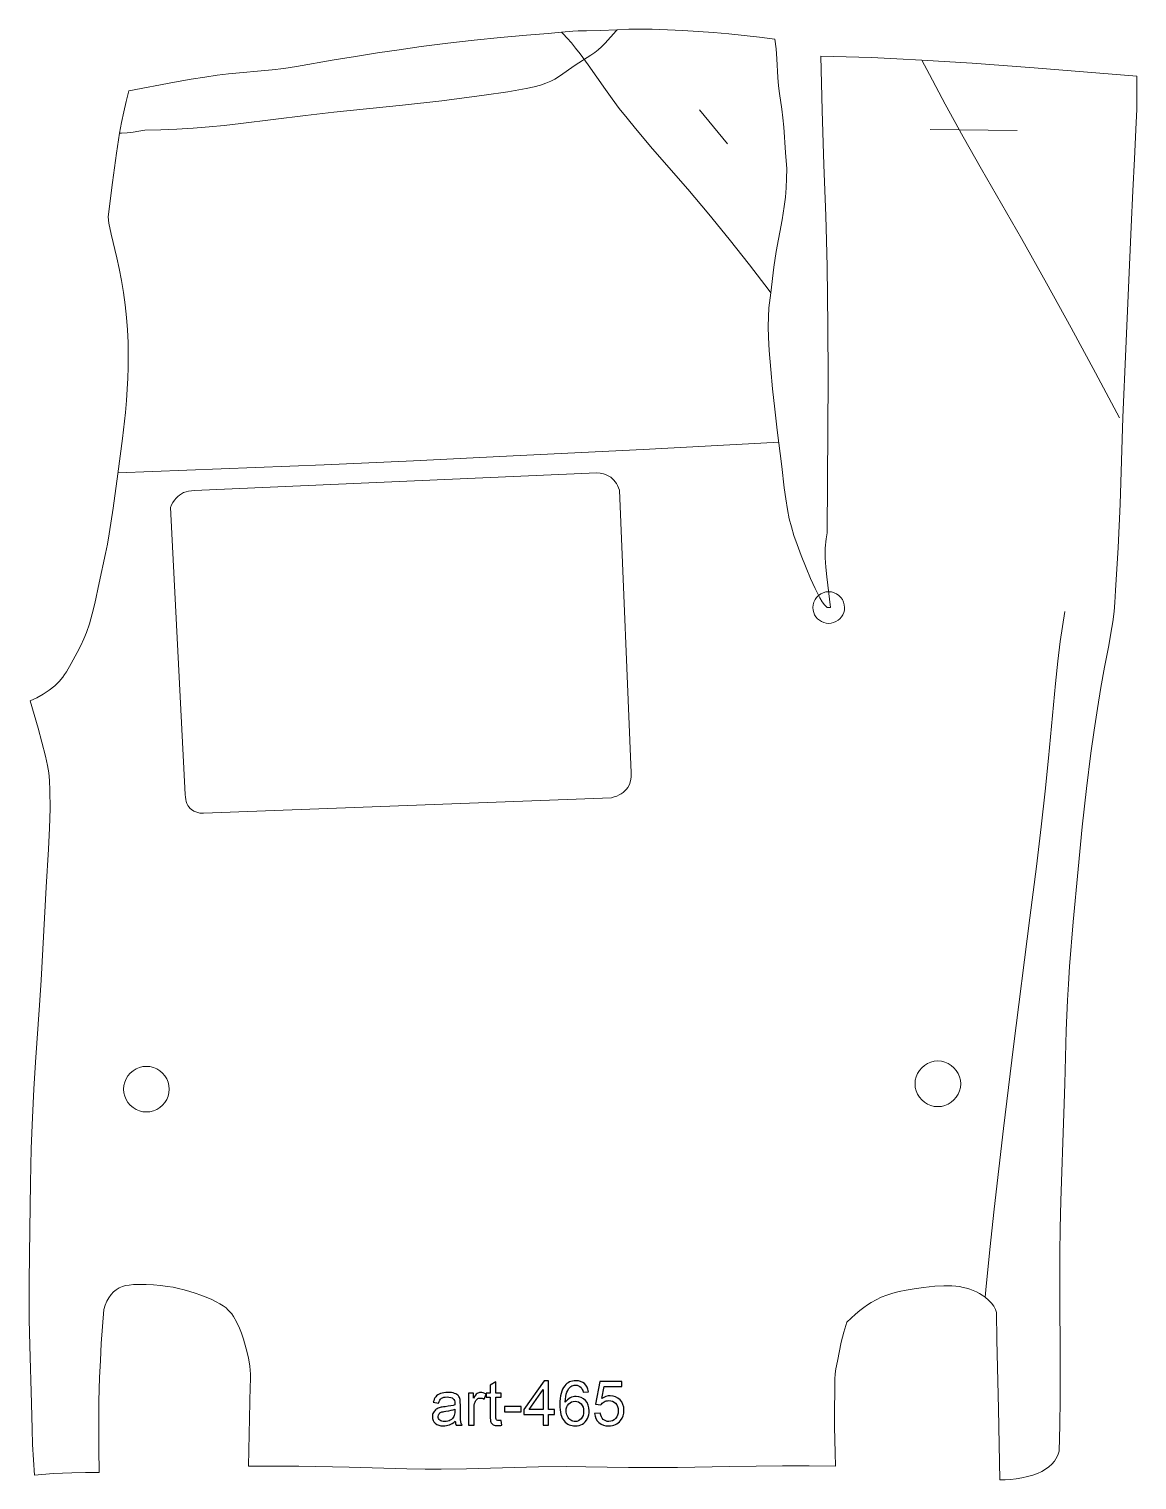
# Model space of a CAD drawing. Header units: centimetres. Extents: x -31.5 to 31.5, y -41.3 to 41.3.
import ezdxf

# ---------------------------------------------------------------- set-up
doc = ezdxf.new("R2010")
doc.units = ezdxf.units.CM
doc.header["$MEASUREMENT"] = 0
for name, color, linetype in [('3d_podpis_podstop', 7, 'Continuous'), ('lipa', 7, 'Continuous'), ('main', 7, 'Continuous'), ('nadpis', 7, 'Continuous')]:
    doc.layers.add(name, color=color, linetype=linetype)

msp = doc.modelspace()

# ---------------------------------------------------------------- linework, layer by layer
at = {"layer": '3d_podpis_podstop', "color": 30, "lineweight": 9}
for points, knots in [([(-26.38643, 35.38272), (-26.38643, 35.38272), (-26.28543, 35.38472), (-26.28543, 35.38472), (-26.28543, 35.38472), (-25.95043, 35.40272), (-25.95043, 35.40272), (-25.95043, 35.40272), (-25.61643, 35.43772), (-25.61643, 35.43772), (-25.61643, 35.43772), (-25.28443, 35.49072), (-25.28443, 35.49072), (-25.28443, 35.49072), (-24.95343, 35.56072), (-24.95343, 35.56072), (-24.95343, 35.56072), (-24.03543, 35.57872), (-24.03543, 35.57872), (-24.03543, 35.57872), (-23.11843, 35.61472), (-23.11843, 35.61472), (-23.11843, 35.61472), (-22.20343, 35.66872), (-22.20343, 35.66872), (-22.20343, 35.66872), (-21.29043, 35.74072), (-21.29043, 35.74072), (-21.29043, 35.74072), (-20.43443, 35.82472), (-20.43443, 35.82472), (-20.43443, 35.82472), (-19.47943, 35.93272), (-19.47943, 35.93272), (-19.47943, 35.93272), (-15.80343, 36.39572), (-15.80343, 36.39572), (-15.80343, 36.39572), (-14.18043, 36.57572), (-14.18043, 36.57572), (-14.18043, 36.57572), (-10.28043, 36.97372), (-10.28043, 36.97372), (-10.28043, 36.97372), (-8.04143, 37.23372), (-8.04143, 37.23372), (-8.04143, 37.23372), (-5.62543, 37.54972), (-5.62543, 37.54972), (-5.62543, 37.54972), (-4.27643, 37.74572), (-4.27643, 37.74572), (-4.27643, 37.74572), (-3.23043, 37.92972), (-3.23043, 37.92972), (-3.23043, 37.92972), (-2.78543, 38.02372), (-2.78543, 38.02372), (-2.78543, 38.02372), (-2.42843, 38.11772), (-2.42843, 38.11772), (-2.42843, 38.11772), (-2.11343, 38.22272), (-2.11343, 38.22272), (-2.11343, 38.22272), (-1.83243, 38.34172), (-1.83243, 38.34172), (-1.83243, 38.34172), (-1.59543, 38.46672), (-1.59543, 38.46672), (-1.59543, 38.46672), (-1.33943, 38.62472), (-1.33943, 38.62472), (-1.33943, 38.62472), (-0.44043, 39.25572), (-0.44043, 39.25572), (-0.44043, 39.25572), (0.45057, 39.82172), (0.45057, 39.82172), (0.45057, 39.82172), (0.67757, 39.98172), (0.67757, 39.98172), (0.67757, 39.98172), (0.87257, 40.13672), (0.87257, 40.13672), (0.87257, 40.13672), (1.05757, 40.30472), (1.05757, 40.30472), (1.05757, 40.30472), (1.25357, 40.50472), (1.25357, 40.50472), (1.25357, 40.50472), (1.88657, 41.22072), (1.88657, 41.22072), (1.88657, 41.22072), (1.93857, 41.27772), (1.93857, 41.27772)], [0, 0, 0, 0, 0.03125, 0.03125, 0.03125, 0.0625, 0.0625, 0.0625, 0.09375, 0.09375, 0.09375, 0.125, 0.125, 0.125, 0.15625, 0.15625, 0.15625, 0.1875, 0.1875, 0.1875, 0.21875, 0.21875, 0.21875, 0.25, 0.25, 0.25, 0.28125, 0.28125, 0.28125, 0.3125, 0.3125, 0.3125, 0.34375, 0.34375, 0.34375, 0.375, 0.375, 0.375, 0.40625, 0.40625, 0.40625, 0.4375, 0.4375, 0.4375, 0.46875, 0.46875, 0.46875, 0.5, 0.5, 0.5, 0.53125, 0.53125, 0.53125, 0.5625, 0.5625, 0.5625, 0.59375, 0.59375, 0.59375, 0.625, 0.625, 0.625, 0.65625, 0.65625, 0.65625, 0.6875, 0.6875, 0.6875, 0.71875, 0.71875, 0.71875, 0.75, 0.75, 0.75, 0.78125, 0.78125, 0.78125, 0.8125, 0.8125, 0.8125, 0.84375, 0.84375, 0.84375, 0.875, 0.875, 0.875, 0.90625, 0.90625, 0.90625, 0.9375, 0.9375, 0.9375, 0.96875, 0.96875, 0.96875, 1, 1, 1, 1]), ([(10.68657, 26.29872), (10.68657, 26.29872), (10.60357, 26.42072), (10.60357, 26.42072), (10.60357, 26.42072), (9.47957, 27.89172), (9.47957, 27.89172), (9.47957, 27.89172), (8.33157, 29.34372), (8.33157, 29.34372), (8.33157, 29.34372), (7.15957, 30.77572), (7.15957, 30.77572), (7.15957, 30.77572), (5.96457, 32.18872), (5.96457, 32.18872), (5.96457, 32.18872), (3.96457, 34.49072), (3.96457, 34.49072), (3.96457, 34.49072), (2.99057, 35.64272), (2.99057, 35.64272), (2.99057, 35.64272), (2.50957, 36.23372), (2.50957, 36.23372), (2.50957, 36.23372), (2.06757, 36.79472), (2.06757, 36.79472), (2.06757, 36.79472), (1.65657, 37.33572), (1.65657, 37.33572), (1.65657, 37.33572), (1.27257, 37.86272), (1.27257, 37.86272), (1.27257, 37.86272), (0.28757, 39.27972), (0.28757, 39.27972), (0.28757, 39.27972), (-0.17043, 39.90872), (-0.17043, 39.90872), (-0.17043, 39.90872), (-0.41843, 40.22772), (-0.41843, 40.22772), (-0.41843, 40.22772), (-0.65843, 40.51972), (-0.65843, 40.51972), (-0.65843, 40.51972), (-0.89443, 40.78972), (-0.89443, 40.78972), (-0.89443, 40.78972), (-1.13043, 41.04072), (-1.13043, 41.04072), (-1.13043, 41.04072), (-1.22443, 41.13572), (-1.22443, 41.13572)], [0, 0, 0, 0, 0.05555556, 0.05555556, 0.05555556, 0.11111111, 0.11111111, 0.11111111, 0.16666667, 0.16666667, 0.16666667, 0.22222222, 0.22222222, 0.22222222, 0.27777778, 0.27777778, 0.27777778, 0.33333333, 0.33333333, 0.33333333, 0.38888889, 0.38888889, 0.38888889, 0.44444444, 0.44444444, 0.44444444, 0.5, 0.5, 0.5, 0.55555556, 0.55555556, 0.55555556, 0.61111111, 0.61111111, 0.61111111, 0.66666667, 0.66666667, 0.66666667, 0.72222222, 0.72222222, 0.72222222, 0.77777778, 0.77777778, 0.77777778, 0.83333333, 0.83333333, 0.83333333, 0.88888889, 0.88888889, 0.88888889, 0.94444444, 0.94444444, 0.94444444, 1, 1, 1, 1]), ([(30.54557, 19.16572), (30.54557, 19.16572), (29.18557, 21.73872), (29.18557, 21.73872), (29.18557, 21.73872), (27.80157, 24.29872), (27.80157, 24.29872), (27.80157, 24.29872), (26.39357, 26.84472), (26.39357, 26.84472), (26.39357, 26.84472), (24.96157, 29.37872), (24.96157, 29.37872), (24.96157, 29.37872), (22.68157, 33.34272), (22.68157, 33.34272), (22.68157, 33.34272), (21.63757, 35.18372), (21.63757, 35.18372), (21.63757, 35.18372), (20.61457, 37.03772), (20.61457, 37.03772), (20.61457, 37.03772), (19.72357, 38.71872), (19.72357, 38.71872), (19.72357, 38.71872), (19.30057, 39.54572), (19.30057, 39.54572)], [0, 0, 0, 0, 0.11111111, 0.11111111, 0.11111111, 0.22222222, 0.22222222, 0.22222222, 0.33333333, 0.33333333, 0.33333333, 0.44444444, 0.44444444, 0.44444444, 0.55555556, 0.55555556, 0.55555556, 0.66666667, 0.66666667, 0.66666667, 0.77777778, 0.77777778, 0.77777778, 0.88888889, 0.88888889, 0.88888889, 1, 1, 1, 1]), ([(11.14857, 17.75772), (11.14857, 17.75772), (10.82657, 17.75972), (10.82657, 17.75972), (10.82657, 17.75972), (3.42257, 17.37172), (3.42257, 17.37172), (3.42257, 17.37172), (-3.98143, 17.00172), (-3.98143, 17.00172), (-3.98143, 17.00172), (-9.65743, 16.73172), (-9.65743, 16.73172), (-9.65743, 16.73172), (-14.74543, 16.50372), (-14.74543, 16.50372), (-14.74543, 16.50372), (-20.61043, 16.26172), (-20.61043, 16.26172), (-20.61043, 16.26172), (-26.47543, 16.04272), (-26.47543, 16.04272)], [0, 0, 0, 0, 0.14285714, 0.14285714, 0.14285714, 0.28571429, 0.28571429, 0.28571429, 0.42857143, 0.42857143, 0.42857143, 0.57142857, 0.57142857, 0.57142857, 0.71428571, 0.71428571, 0.71428571, 0.85714286, 0.85714286, 0.85714286, 1, 1, 1, 1]), ([(2.07357, 15.05472), (2.07357, 15.05472), (1.96457, 15.31272), (1.96457, 15.31272), (1.96457, 15.31272), (1.90057, 15.42672), (1.90057, 15.42672), (1.90057, 15.42672), (1.82957, 15.53172), (1.82957, 15.53172), (1.82957, 15.53172), (1.75257, 15.62672), (1.75257, 15.62672), (1.75257, 15.62672), (1.66757, 15.71172), (1.66757, 15.71172), (1.66757, 15.71172), (1.57657, 15.78672), (1.57657, 15.78672), (1.57657, 15.78672), (1.47957, 15.85272), (1.47957, 15.85272), (1.47957, 15.85272), (1.32657, 15.93072), (1.32657, 15.93072), (1.32657, 15.93072), (1.15957, 15.98772), (1.15957, 15.98772), (1.15957, 15.98772), (0.97957, 16.02472), (0.97957, 16.02472), (0.97957, 16.02472), (0.78457, 16.04072), (0.78457, 16.04072), (0.78457, 16.04072), (-22.13243, 15.03172), (-22.13243, 15.03172), (-22.13243, 15.03172), (-22.29743, 15.02472), (-22.29743, 15.02472), (-22.29743, 15.02472), (-22.45343, 15.00172), (-22.45343, 15.00172), (-22.45343, 15.00172), (-22.60043, 14.96472), (-22.60043, 14.96472), (-22.60043, 14.96472), (-22.73943, 14.91172), (-22.73943, 14.91172), (-22.73943, 14.91172), (-22.85843, 14.85072), (-22.85843, 14.85072), (-22.85843, 14.85072), (-22.97043, 14.77672), (-22.97043, 14.77672), (-22.97043, 14.77672), (-23.07543, 14.68972), (-23.07543, 14.68972), (-23.07543, 14.68972), (-23.17243, 14.59072), (-23.17243, 14.59072), (-23.17243, 14.59072), (-23.26243, 14.47972), (-23.26243, 14.47972), (-23.26243, 14.47972), (-23.34543, 14.35472), (-23.34543, 14.35472), (-23.34543, 14.35472), (-23.42143, 14.21772), (-23.42143, 14.21772), (-23.42143, 14.21772), (-23.49043, 14.06872), (-23.49043, 14.06872), (-23.49043, 14.06872), (-22.65143, -2.28228), (-22.65143, -2.28228), (-22.65143, -2.28228), (-22.63943, -2.42528), (-22.63943, -2.42528), (-22.63943, -2.42528), (-22.61843, -2.55828), (-22.61843, -2.55828), (-22.61843, -2.55828), (-22.58743, -2.68128), (-22.58743, -2.68128), (-22.58743, -2.68128), (-22.54743, -2.79328), (-22.54743, -2.79328), (-22.54743, -2.79328), (-22.49843, -2.89528), (-22.49843, -2.89528), (-22.49843, -2.89528), (-22.43943, -2.98628), (-22.43943, -2.98628), (-22.43943, -2.98628), (-22.37143, -3.06728), (-22.37143, -3.06728), (-22.37143, -3.06728), (-22.29443, -3.13828), (-22.29443, -3.13828), (-22.29443, -3.13828), (-22.15543, -3.22828), (-22.15543, -3.22828), (-22.15543, -3.22828), (-21.99343, -3.29228), (-21.99343, -3.29228), (-21.99343, -3.29228), (-21.80943, -3.33228), (-21.80943, -3.33228), (-21.80943, -3.33228), (-21.60243, -3.34628), (-21.60243, -3.34628), (-21.60243, -3.34628), (1.62657, -2.46028), (1.62657, -2.46028), (1.62657, -2.46028), (1.78157, -2.41728), (1.78157, -2.41728), (1.78157, -2.41728), (1.92557, -2.36528), (1.92557, -2.36528), (1.92557, -2.36528), (2.05757, -2.30628), (2.05757, -2.30628), (2.05757, -2.30628), (2.17857, -2.23828), (2.17857, -2.23828), (2.17857, -2.23828), (2.28757, -2.16128), (2.28757, -2.16128), (2.28757, -2.16128), (2.38557, -2.07628), (2.38557, -2.07628), (2.38557, -2.07628), (2.47157, -1.98328), (2.47157, -1.98328), (2.47157, -1.98328), (2.54557, -1.88228), (2.54557, -1.88228), (2.54557, -1.88228), (2.63957, -1.70428), (2.63957, -1.70428), (2.63957, -1.70428), (2.70457, -1.50528), (2.70457, -1.50528), (2.70457, -1.50528), (2.74057, -1.28528), (2.74057, -1.28528), (2.74057, -1.28528), (2.74757, -1.04428), (2.74757, -1.04428), (2.74757, -1.04428), (2.07357, 15.05472), (2.07357, 15.05472)], [0, 0, 0, 0, 0.01960784, 0.01960784, 0.01960784, 0.03921569, 0.03921569, 0.03921569, 0.05882353, 0.05882353, 0.05882353, 0.07843137, 0.07843137, 0.07843137, 0.09803922, 0.09803922, 0.09803922, 0.11764706, 0.11764706, 0.11764706, 0.1372549, 0.1372549, 0.1372549, 0.15686275, 0.15686275, 0.15686275, 0.17647059, 0.17647059, 0.17647059, 0.19607843, 0.19607843, 0.19607843, 0.21568627, 0.21568627, 0.21568627, 0.23529412, 0.23529412, 0.23529412, 0.25490196, 0.25490196, 0.25490196, 0.2745098, 0.2745098, 0.2745098, 0.29411765, 0.29411765, 0.29411765, 0.31372549, 0.31372549, 0.31372549, 0.33333333, 0.33333333, 0.33333333, 0.35294118, 0.35294118, 0.35294118, 0.37254902, 0.37254902, 0.37254902, 0.39215686, 0.39215686, 0.39215686, 0.41176471, 0.41176471, 0.41176471, 0.43137255, 0.43137255, 0.43137255, 0.45098039, 0.45098039, 0.45098039, 0.47058824, 0.47058824, 0.47058824, 0.49019608, 0.49019608, 0.49019608, 0.50980392, 0.50980392, 0.50980392, 0.52941176, 0.52941176, 0.52941176, 0.54901961, 0.54901961, 0.54901961, 0.56862745, 0.56862745, 0.56862745, 0.58823529, 0.58823529, 0.58823529, 0.60784314, 0.60784314, 0.60784314, 0.62745098, 0.62745098, 0.62745098, 0.64705882, 0.64705882, 0.64705882, 0.66666667, 0.66666667, 0.66666667, 0.68627451, 0.68627451, 0.68627451, 0.70588235, 0.70588235, 0.70588235, 0.7254902, 0.7254902, 0.7254902, 0.74509804, 0.74509804, 0.74509804, 0.76470588, 0.76470588, 0.76470588, 0.78431373, 0.78431373, 0.78431373, 0.80392157, 0.80392157, 0.80392157, 0.82352941, 0.82352941, 0.82352941, 0.84313725, 0.84313725, 0.84313725, 0.8627451, 0.8627451, 0.8627451, 0.88235294, 0.88235294, 0.88235294, 0.90196078, 0.90196078, 0.90196078, 0.92156863, 0.92156863, 0.92156863, 0.94117647, 0.94117647, 0.94117647, 0.96078431, 0.96078431, 0.96078431, 0.98039216, 0.98039216, 0.98039216, 1, 1, 1, 1]), ([(27.43536, 8.15272), (27.43536, 8.15272), (27.43557, 8.15272), (27.43557, 8.15272), (27.43557, 8.15272), (27.29857, 7.29772), (27.29857, 7.29772), (27.29857, 7.29772), (27.17557, 6.44072), (27.17557, 6.44072), (27.17557, 6.44072), (27.03357, 5.30672), (27.03357, 5.30672), (27.03357, 5.30672), (26.89757, 4.03972), (26.89757, 4.03972), (26.89757, 4.03972), (26.50957, -0.20028), (26.50957, -0.20028), (26.50957, -0.20028), (26.32057, -2.08328), (26.32057, -2.08328), (26.32057, -2.08328), (26.09157, -4.12828), (26.09157, -4.12828), (26.09157, -4.12828), (25.81957, -6.38728), (25.81957, -6.38728), (25.81957, -6.38728), (25.45057, -9.30228), (25.45057, -9.30228), (25.45057, -9.30228), (24.51057, -16.63728), (24.51057, -16.63728), (24.51057, -16.63728), (23.93757, -21.30628), (23.93757, -21.30628), (23.93757, -21.30628), (23.67057, -23.60028), (23.67057, -23.60028), (23.67057, -23.60028), (23.41457, -25.89428), (23.41457, -25.89428), (23.41457, -25.89428), (23.16957, -28.19128), (23.16957, -28.19128), (23.16957, -28.19128), (22.93557, -30.48828), (22.93557, -30.48828), (22.93557, -30.48828), (22.88957, -30.90128), (22.88957, -30.90128)], [0, 0, 0, 0, 0.05882353, 0.05882353, 0.05882353, 0.11764706, 0.11764706, 0.11764706, 0.17647059, 0.17647059, 0.17647059, 0.23529412, 0.23529412, 0.23529412, 0.29411765, 0.29411765, 0.29411765, 0.35294118, 0.35294118, 0.35294118, 0.41176471, 0.41176471, 0.41176471, 0.47058824, 0.47058824, 0.47058824, 0.52941176, 0.52941176, 0.52941176, 0.58823529, 0.58823529, 0.58823529, 0.64705882, 0.64705882, 0.64705882, 0.70588235, 0.70588235, 0.70588235, 0.76470588, 0.76470588, 0.76470588, 0.82352941, 0.82352941, 0.82352941, 0.88235294, 0.88235294, 0.88235294, 0.94117647, 0.94117647, 0.94117647, 1, 1, 1, 1])]:
    msp.add_open_spline(points, degree=3, knots=knots, dxfattribs=at)
at = {"layer": 'lipa', "color": 3, "lineweight": 9}
for points in [[(8.21957, 34.77672), (8.21957, 34.77672), (6.63157, 36.71872), (6.63157, 36.71872)], [(24.71357, 35.52772), (24.71357, 35.52772), (19.76857, 35.59572), (19.76857, 35.59572)]]:
    msp.add_open_spline(points, degree=3, dxfattribs=at)
at = {"layer": 'main', "lineweight": 9}
for points, knots in [([(10.92157, 40.74072), (10.92157, 40.74072), (10.99457, 40.18172), (10.99457, 40.18172), (10.99457, 40.18172), (11.04257, 39.62072), (11.04257, 39.62072), (11.04257, 39.62072), (11.09357, 38.54772), (11.09357, 38.54772), (11.09357, 38.54772), (11.12757, 38.08872), (11.12757, 38.08872), (11.12757, 38.08872), (11.18057, 37.64372), (11.18057, 37.64372), (11.18057, 37.64372), (11.31257, 36.74872), (11.31257, 36.74872), (11.31257, 36.74872), (11.37257, 36.26572), (11.37257, 36.26572), (11.37257, 36.26572), (11.42557, 35.73372), (11.42557, 35.73372), (11.42557, 35.73372), (11.53257, 34.27572), (11.53257, 34.27572), (11.53257, 34.27572), (11.59757, 33.34772), (11.59757, 33.34772), (11.59757, 33.34772), (11.59257, 32.80872), (11.59257, 32.80872), (11.59257, 32.80872), (11.56857, 32.27172), (11.56857, 32.27172), (11.56857, 32.27172), (11.52457, 31.73772), (11.52457, 31.73772), (11.52457, 31.73772), (11.46157, 31.20572), (11.46157, 31.20572), (11.46157, 31.20572), (11.34057, 30.44972), (11.34057, 30.44972), (11.34057, 30.44972), (11.00757, 28.65372), (11.00757, 28.65372), (11.00757, 28.65372), (10.87257, 27.75672), (10.87257, 27.75672), (10.87257, 27.75672), (10.68657, 26.29872), (10.68657, 26.29872), (10.68657, 26.29872), (10.58757, 25.44072), (10.58757, 25.44072), (10.58757, 25.44072), (10.55657, 24.92472), (10.55657, 24.92472), (10.55657, 24.92472), (10.54957, 24.36672), (10.54957, 24.36672), (10.54957, 24.36672), (10.56657, 23.75172), (10.56657, 23.75172), (10.56657, 23.75172), (10.60757, 23.00672), (10.60757, 23.00672), (10.60757, 23.00672), (10.68757, 21.92972), (10.68757, 21.92972), (10.68757, 21.92972), (10.78957, 20.81872), (10.78957, 20.81872), (10.78957, 20.81872), (10.91357, 19.66772), (10.91357, 19.66772), (10.91357, 19.66772), (11.06157, 18.46472), (11.06157, 18.46472), (11.06157, 18.46472), (11.32557, 16.40772), (11.32557, 16.40772), (11.32557, 16.40772), (11.45957, 15.18272), (11.45957, 15.18272), (11.45957, 15.18272), (11.53957, 14.55572), (11.53957, 14.55572), (11.53957, 14.55572), (11.63557, 13.95372), (11.63557, 13.95372), (11.63557, 13.95372), (11.74757, 13.41572), (11.74757, 13.41572), (11.74757, 13.41572), (11.86557, 12.96172), (11.86557, 12.96172), (11.86557, 12.96172), (12.01257, 12.47872), (12.01257, 12.47872), (12.01257, 12.47872), (12.19257, 11.95472), (12.19257, 11.95472), (12.19257, 11.95472), (12.42157, 11.34072), (12.42157, 11.34072), (12.42157, 11.34072), (12.69957, 10.63672), (12.69957, 10.63672), (12.69957, 10.63672), (12.96257, 10.01672), (12.96257, 10.01672), (12.96257, 10.01672), (13.22257, 9.44872), (13.22257, 9.44872), (13.22257, 9.44872), (13.48557, 8.92072), (13.48557, 8.92072), (13.48557, 8.92072), (13.61957, 8.68472), (13.61957, 8.68472), (13.61957, 8.68472), (13.74657, 8.51772), (13.74657, 8.51772), (13.74657, 8.51772), (13.89857, 8.36772), (13.89857, 8.36772), (13.89857, 8.36772), (14.08357, 8.36972), (14.08357, 8.36972), (14.08357, 8.36972), (13.88857, 10.11172), (13.88857, 10.11172), (13.88857, 10.11172), (13.81857, 10.65972), (13.81857, 10.65972), (13.81857, 10.65972), (13.78757, 11.20472), (13.78757, 11.20472), (13.78757, 11.20472), (13.79657, 11.74772), (13.79657, 11.74772), (13.79657, 11.74772), (13.84357, 12.28772), (13.84357, 12.28772), (13.84357, 12.28772), (13.89357, 12.62772), (13.89357, 12.62772), (13.89357, 12.62772), (13.93057, 15.56672), (13.93057, 15.56672), (13.93057, 15.56672), (13.94957, 18.50572), (13.94957, 18.50572), (13.94957, 18.50572), (13.95257, 21.44572), (13.95257, 21.44572), (13.95257, 21.44572), (13.93757, 24.38472), (13.93757, 24.38472), (13.93757, 24.38472), (13.89557, 27.78772), (13.89557, 27.78772), (13.89557, 27.78772), (13.86357, 29.27772), (13.86357, 29.27772), (13.86357, 29.27772), (13.82357, 30.68172), (13.82357, 30.68172), (13.82357, 30.68172), (13.71657, 33.58672), (13.71657, 33.58672), (13.71657, 33.58672), (13.61357, 36.68172), (13.61357, 36.68172), (13.61357, 36.68172), (13.53357, 39.77672), (13.53357, 39.77672), (13.53357, 39.77672), (14.97657, 39.73672), (14.97657, 39.73672), (14.97657, 39.73672), (16.41857, 39.68472), (16.41857, 39.68472), (16.41857, 39.68472), (17.85957, 39.62072), (17.85957, 39.62072), (17.85957, 39.62072), (19.30057, 39.54572), (19.30057, 39.54572), (19.30057, 39.54572), (22.15857, 39.36372), (22.15857, 39.36372), (22.15857, 39.36372), (25.69557, 39.09972), (25.69557, 39.09972), (25.69557, 39.09972), (31.52557, 38.62372), (31.52557, 38.62372), (31.52557, 38.62372), (31.53957, 38.00772), (31.53957, 38.00772), (31.53957, 38.00772), (31.54157, 37.39172), (31.54157, 37.39172), (31.54157, 37.39172), (31.53057, 36.72372), (31.53057, 36.72372), (31.53057, 36.72372), (31.50457, 35.98772), (31.50457, 35.98772), (31.50457, 35.98772), (31.39657, 33.92772), (31.39657, 33.92772), (31.39657, 33.92772), (31.29957, 32.09272), (31.29957, 32.09272), (31.29957, 32.09272), (31.20357, 30.04672), (31.20357, 30.04672), (31.20357, 30.04672), (30.91357, 23.09472), (30.91357, 23.09472), (30.91357, 23.09472), (30.73457, 19.19072), (30.73457, 19.19072), (30.73457, 19.19072), (30.66957, 16.72472), (30.66957, 16.72472), (30.66957, 16.72472), (30.58057, 14.25972), (30.58057, 14.25972), (30.58057, 14.25972), (30.46557, 11.79572), (30.46557, 11.79572), (30.46557, 11.79572), (30.32657, 9.33172), (30.32657, 9.33172), (30.32657, 9.33172), (30.28157, 8.65972), (30.28157, 8.65972), (30.28157, 8.65972), (30.23657, 8.15272), (30.23657, 8.15272), (30.23657, 8.15272), (30.16357, 7.55872), (30.16357, 7.55872), (30.16357, 7.55872), (30.06257, 6.90272), (30.06257, 6.90272), (30.06257, 6.90272), (29.93957, 6.21172), (29.93957, 6.21172), (29.93957, 6.21172), (29.70057, 4.96972), (29.70057, 4.96972), (29.70057, 4.96972), (29.49057, 3.81572), (29.49057, 3.81572), (29.49057, 3.81572), (29.29157, 2.62172), (29.29157, 2.62172), (29.29157, 2.62172), (29.10157, 1.37872), (29.10157, 1.37872), (29.10157, 1.37872), (28.91957, 0.07772), (28.91957, 0.07772), (28.91957, 0.07772), (28.66657, -1.93428), (28.66657, -1.93428), (28.66657, -1.93428), (28.42457, -4.11728), (28.42457, -4.11728), (28.42457, -4.11728), (28.18657, -6.52828), (28.18657, -6.52828), (28.18657, -6.52828), (27.91557, -9.53228), (27.91557, -9.53228), (27.91557, -9.53228), (27.70557, -12.07228), (27.70557, -12.07228), (27.70557, -12.07228), (27.63657, -13.07428), (27.63657, -13.07428), (27.63657, -13.07428), (27.58357, -13.99728), (27.58357, -13.99728), (27.58357, -13.99728), (27.51557, -15.71428), (27.51557, -15.71428), (27.51557, -15.71428), (27.43857, -18.75428), (27.43857, -18.75428), (27.43857, -18.75428), (27.38557, -20.44728), (27.38557, -20.44728), (27.38557, -20.44728), (27.20757, -25.41928), (27.20757, -25.41928), (27.20757, -25.41928), (27.16657, -26.99028), (27.16657, -26.99028), (27.16657, -26.99028), (27.14457, -28.39828), (27.14457, -28.39828), (27.14457, -28.39828), (27.14057, -30.14528), (27.14057, -30.14528), (27.14057, -30.14528), (27.17757, -34.95228), (27.17757, -34.95228), (27.17757, -34.95228), (27.17357, -36.72228), (27.17357, -36.72228), (27.17357, -36.72228), (27.14857, -38.20328), (27.14857, -38.20328), (27.14857, -38.20328), (27.10357, -39.68328), (27.10357, -39.68328), (27.10357, -39.68328), (27.05357, -39.83828), (27.05357, -39.83828), (27.05357, -39.83828), (26.99257, -39.98328), (26.99257, -39.98328), (26.99257, -39.98328), (26.92057, -40.11928), (26.92057, -40.11928), (26.92057, -40.11928), (26.83657, -40.24628), (26.83657, -40.24628), (26.83657, -40.24628), (26.69757, -40.41128), (26.69757, -40.41128), (26.69757, -40.41128), (26.53157, -40.56328), (26.53157, -40.56328), (26.53157, -40.56328), (26.33957, -40.70128), (26.33957, -40.70128), (26.33957, -40.70128), (26.12157, -40.82728), (26.12157, -40.82728), (26.12157, -40.82728), (25.87657, -40.93928), (25.87657, -40.93928), (25.87657, -40.93928), (25.60457, -41.03828), (25.60457, -41.03828), (25.60457, -41.03828), (25.30757, -41.12428), (25.30757, -41.12428), (25.30757, -41.12428), (24.98157, -41.19828), (24.98157, -41.19828), (24.98157, -41.19828), (24.66157, -41.25328), (24.66157, -41.25328), (24.66157, -41.25328), (24.34657, -41.29128), (24.34657, -41.29128), (24.34657, -41.29128), (24.03557, -41.31228), (24.03557, -41.31228), (24.03557, -41.31228), (23.72957, -41.31628), (23.72957, -41.31628), (23.72957, -41.31628), (23.70257, -39.29028), (23.70257, -39.29028), (23.70257, -39.29028), (23.65957, -37.26528), (23.65957, -37.26528), (23.65957, -37.26528), (23.55857, -33.33328), (23.55857, -33.33328), (23.55857, -33.33328), (23.53757, -31.77528), (23.53757, -31.77528), (23.53757, -31.77528), (23.48557, -31.61428), (23.48557, -31.61428), (23.48557, -31.61428), (23.39057, -31.42628), (23.39057, -31.42628), (23.39057, -31.42628), (23.25957, -31.24528), (23.25957, -31.24528), (23.25957, -31.24528), (23.09157, -31.06928), (23.09157, -31.06928), (23.09157, -31.06928), (22.88957, -30.90128), (22.88957, -30.90128), (22.88957, -30.90128), (22.73457, -30.79328), (22.73457, -30.79328), (22.73457, -30.79328), (22.57157, -30.69428), (22.57157, -30.69428), (22.57157, -30.69428), (22.39957, -30.60528), (22.39957, -30.60528), (22.39957, -30.60528), (22.22057, -30.52528), (22.22057, -30.52528), (22.22057, -30.52528), (22.03357, -30.45528), (22.03357, -30.45528), (22.03357, -30.45528), (21.83957, -30.39528), (21.83957, -30.39528), (21.83957, -30.39528), (21.63957, -30.34528), (21.63957, -30.34528), (21.63957, -30.34528), (21.43457, -30.30628), (21.43457, -30.30628), (21.43457, -30.30628), (21.22557, -30.27728), (21.22557, -30.27728), (21.22557, -30.27728), (21.00857, -30.25928), (21.00857, -30.25928), (21.00857, -30.25928), (20.54457, -30.25128), (20.54457, -30.25128), (20.54457, -30.25128), (20.02957, -30.28128), (20.02957, -30.28128), (20.02957, -30.28128), (19.38357, -30.35428), (19.38357, -30.35428), (19.38357, -30.35428), (18.85357, -30.42828), (18.85357, -30.42828), (18.85357, -30.42828), (18.40857, -30.50428), (18.40857, -30.50428), (18.40857, -30.50428), (18.00857, -30.58728), (18.00857, -30.58728), (18.00857, -30.58728), (17.64257, -30.68128), (17.64257, -30.68128), (17.64257, -30.68128), (17.29957, -30.78928), (17.29957, -30.78928), (17.29957, -30.78928), (16.98057, -30.91128), (16.98057, -30.91128), (16.98057, -30.91128), (16.68357, -31.04828), (16.68357, -31.04828), (16.68357, -31.04828), (16.40757, -31.20128), (16.40757, -31.20128), (16.40757, -31.20128), (16.20157, -31.33328), (16.20157, -31.33328), (16.20157, -31.33328), (15.98957, -31.48628), (15.98957, -31.48628), (15.98957, -31.48628), (15.76557, -31.66228), (15.76557, -31.66228), (15.76557, -31.66228), (15.51657, -31.87228), (15.51657, -31.87228), (15.51657, -31.87228), (15.02257, -32.32228), (15.02257, -32.32228), (15.02257, -32.32228), (14.84357, -32.89028), (14.84357, -32.89028), (14.84357, -32.89028), (14.69857, -33.46528), (14.69857, -33.46528), (14.69857, -33.46528), (14.48357, -34.54928), (14.48357, -34.54928), (14.48357, -34.54928), (14.39357, -34.99028), (14.39357, -34.99028), (14.39357, -34.99028), (14.35257, -35.27728), (14.35257, -35.27728), (14.35257, -35.27728), (14.33557, -35.58228), (14.33557, -35.58228), (14.33557, -35.58228), (14.33757, -36.03728), (14.33757, -36.03728), (14.33757, -36.03728), (14.32757, -37.53328), (14.32757, -37.53328), (14.32757, -37.53328), (14.32557, -38.28128), (14.32557, -38.28128), (14.32557, -38.28128), (14.33457, -39.02928), (14.33457, -39.02928), (14.33457, -39.02928), (14.35357, -39.77728), (14.35357, -39.77728), (14.35357, -39.77728), (14.38257, -40.52628), (14.38257, -40.52628), (14.38257, -40.52628), (12.87457, -40.51628), (12.87457, -40.51628), (12.87457, -40.51628), (11.36657, -40.51728), (11.36657, -40.51728), (11.36657, -40.51728), (9.85857, -40.52828), (9.85857, -40.52828), (9.85857, -40.52828), (8.35057, -40.54928), (8.35057, -40.54928), (8.35057, -40.54928), (5.38557, -40.60328), (5.38557, -40.60328), (5.38557, -40.60328), (3.64957, -40.61328), (3.64957, -40.61328), (3.64957, -40.61328), (2.59257, -40.60228), (2.59257, -40.60228), (2.59257, -40.60228), (0.16957, -40.56028), (0.16957, -40.56028), (0.16957, -40.56028), (-0.96343, -40.55228), (-0.96343, -40.55228), (-0.96343, -40.55228), (-2.53243, -40.57028), (-2.53243, -40.57028), (-2.53243, -40.57028), (-6.63543, -40.67828), (-6.63543, -40.67828), (-6.63543, -40.67828), (-8.06643, -40.69528), (-8.06643, -40.69528), (-8.06643, -40.69528), (-8.99343, -40.69228), (-8.99343, -40.69228), (-8.99343, -40.69228), (-10.02543, -40.67628), (-10.02543, -40.67628), (-10.02543, -40.67628), (-13.31143, -40.59128), (-13.31143, -40.59128), (-13.31143, -40.59128), (-16.17443, -40.53828), (-16.17443, -40.53828), (-16.17443, -40.53828), (-19.03843, -40.52428), (-19.03843, -40.52428), (-19.03843, -40.52428), (-18.95543, -35.97928), (-18.95543, -35.97928), (-18.95543, -35.97928), (-18.93443, -35.63528), (-18.93443, -35.63528), (-18.93443, -35.63528), (-18.93743, -35.29128), (-18.93743, -35.29128), (-18.93743, -35.29128), (-18.97543, -34.83828), (-18.97543, -34.83828), (-18.97543, -34.83828), (-19.05243, -34.36028), (-19.05243, -34.36028), (-19.05243, -34.36028), (-19.16943, -33.85028), (-19.16943, -33.85028), (-19.16943, -33.85028), (-19.33143, -33.29128), (-19.33143, -33.29128), (-19.33143, -33.29128), (-19.44443, -32.95128), (-19.44443, -32.95128), (-19.44443, -32.95128), (-19.55443, -32.66528), (-19.55443, -32.66528), (-19.55443, -32.66528), (-19.72143, -32.30728), (-19.72143, -32.30728), (-19.72143, -32.30728), (-19.90543, -31.99728), (-19.90543, -31.99728), (-19.90543, -31.99728), (-20.00343, -31.86028), (-20.00343, -31.86028), (-20.00343, -31.86028), (-20.10643, -31.73428), (-20.10643, -31.73428), (-20.10643, -31.73428), (-20.21343, -31.62028), (-20.21343, -31.62028), (-20.21343, -31.62028), (-20.32543, -31.51728), (-20.32543, -31.51728), (-20.32543, -31.51728), (-20.48443, -31.39528), (-20.48443, -31.39528), (-20.48443, -31.39528), (-20.66843, -31.27828), (-20.66843, -31.27828), (-20.66843, -31.27828), (-20.88043, -31.16428), (-20.88043, -31.16428), (-20.88043, -31.16428), (-21.14243, -31.04128), (-21.14243, -31.04128), (-21.14243, -31.04128), (-21.45343, -30.90828), (-21.45343, -30.90828), (-21.45343, -30.90828), (-21.76543, -30.78628), (-21.76543, -30.78628), (-21.76543, -30.78628), (-22.07943, -30.67528), (-22.07943, -30.67528), (-22.07943, -30.67528), (-22.39443, -30.57528), (-22.39443, -30.57528), (-22.39443, -30.57528), (-22.70843, -30.48628), (-22.70843, -30.48628), (-22.70843, -30.48628), (-23.02343, -30.40928), (-23.02343, -30.40928), (-23.02343, -30.40928), (-23.33743, -30.34328), (-23.33743, -30.34328), (-23.33743, -30.34328), (-23.65143, -30.28928), (-23.65143, -30.28928), (-23.65143, -30.28928), (-24.05143, -30.23628), (-24.05143, -30.23628), (-24.05143, -30.23628), (-24.45943, -30.20128), (-24.45943, -30.20128), (-24.45943, -30.20128), (-24.87743, -30.18328), (-24.87743, -30.18328), (-24.87743, -30.18328), (-25.30843, -30.18128), (-25.30843, -30.18128), (-25.30843, -30.18128), (-25.60143, -30.19128), (-25.60143, -30.19128), (-25.60143, -30.19128), (-25.83843, -30.21328), (-25.83843, -30.21328), (-25.83843, -30.21328), (-26.04543, -30.24928), (-26.04543, -30.24928), (-26.04543, -30.24928), (-26.22743, -30.30128), (-26.22743, -30.30128), (-26.22743, -30.30128), (-26.40943, -30.37928), (-26.40943, -30.37928), (-26.40943, -30.37928), (-26.57743, -30.48128), (-26.57743, -30.48128), (-26.57743, -30.48128), (-26.73043, -30.60828), (-26.73043, -30.60828), (-26.73043, -30.60828), (-26.87043, -30.75928), (-26.87043, -30.75928), (-26.87043, -30.75928), (-26.99543, -30.93428), (-26.99543, -30.93428), (-26.99543, -30.93428), (-27.10643, -31.13328), (-27.10643, -31.13328), (-27.10643, -31.13328), (-27.20343, -31.35728), (-27.20343, -31.35728), (-27.20343, -31.35728), (-27.28643, -31.60528), (-27.28643, -31.60528), (-27.28643, -31.60528), (-27.36143, -32.57228), (-27.36143, -32.57228), (-27.36143, -32.57228), (-27.42543, -33.54028), (-27.42543, -33.54028), (-27.42543, -33.54028), (-27.47843, -34.50828), (-27.47843, -34.50828), (-27.47843, -34.50828), (-27.51943, -35.47728), (-27.51943, -35.47728), (-27.51943, -35.47728), (-27.55843, -36.82928), (-27.55843, -36.82928), (-27.55843, -36.82928), (-27.57543, -38.18328), (-27.57543, -38.18328), (-27.57543, -38.18328), (-27.57143, -39.53628), (-27.57143, -39.53628), (-27.57143, -39.53628), (-27.54443, -40.89128), (-27.54443, -40.89128), (-27.54443, -40.89128), (-28.32743, -40.88728), (-28.32743, -40.88728), (-28.32743, -40.88728), (-29.11043, -40.90328), (-29.11043, -40.90328), (-29.11043, -40.90328), (-30.17043, -40.95428), (-30.17043, -40.95428), (-30.17043, -40.95428), (-31.22943, -41.04128), (-31.22943, -41.04128), (-31.22943, -41.04128), (-31.29343, -40.17028), (-31.29343, -40.17028), (-31.29343, -40.17028), (-31.33943, -39.29828), (-31.33943, -39.29828), (-31.33943, -39.29828), (-31.37043, -38.42328), (-31.37043, -38.42328), (-31.37043, -38.42328), (-31.40543, -36.96128), (-31.40543, -36.96128), (-31.40543, -36.96128), (-31.50143, -33.65628), (-31.50143, -33.65628), (-31.50143, -33.65628), (-31.53243, -32.16828), (-31.53243, -32.16828), (-31.53243, -32.16828), (-31.54143, -31.13128), (-31.54143, -31.13128), (-31.54143, -31.13128), (-31.53943, -29.99928), (-31.53943, -29.99928), (-31.53943, -29.99928), (-31.50443, -27.05128), (-31.50443, -27.05128), (-31.50443, -27.05128), (-31.45943, -24.40328), (-31.45943, -24.40328), (-31.45943, -24.40328), (-31.41243, -22.44628), (-31.41243, -22.44628), (-31.41243, -22.44628), (-31.35043, -20.67728), (-31.35043, -20.67728), (-31.35043, -20.67728), (-31.27143, -19.05928), (-31.27143, -19.05928), (-31.27143, -19.05928), (-31.17443, -17.52528), (-31.17443, -17.52528), (-31.17443, -17.52528), (-30.93943, -14.27128), (-30.93943, -14.27128), (-30.93943, -14.27128), (-30.84543, -12.85628), (-30.84543, -12.85628), (-30.84543, -12.85628), (-30.56643, -7.56228), (-30.56643, -7.56228), (-30.56643, -7.56228), (-30.43343, -5.39728), (-30.43343, -5.39728), (-30.43343, -5.39728), (-30.37543, -4.20328), (-30.37543, -4.20328), (-30.37543, -4.20328), (-30.34643, -3.06928), (-30.34643, -3.06928), (-30.34643, -3.06928), (-30.35343, -2.04528), (-30.35343, -2.04528), (-30.35343, -2.04528), (-30.37743, -1.48928), (-30.37743, -1.48928), (-30.37743, -1.48928), (-30.42143, -1.04228), (-30.42143, -1.04228), (-30.42143, -1.04228), (-30.49243, -0.62328), (-30.49243, -0.62328), (-30.49243, -0.62328), (-30.61243, -0.08828), (-30.61243, -0.08828), (-30.61243, -0.08828), (-30.80843, 0.70472), (-30.80843, 0.70472), (-30.80843, 0.70472), (-31.01743, 1.49372), (-31.01743, 1.49372), (-31.01743, 1.49372), (-31.24043, 2.27872), (-31.24043, 2.27872), (-31.24043, 2.27872), (-31.47643, 3.05972), (-31.47643, 3.05972), (-31.47643, 3.05972), (-31.09443, 3.23072), (-31.09443, 3.23072), (-31.09443, 3.23072), (-30.73343, 3.43072), (-30.73343, 3.43072), (-30.73343, 3.43072), (-30.39443, 3.65972), (-30.39443, 3.65972), (-30.39443, 3.65972), (-30.07643, 3.91772), (-30.07643, 3.91772), (-30.07643, 3.91772), (-29.82743, 4.15872), (-29.82743, 4.15872), (-29.82743, 4.15872), (-29.62043, 4.39972), (-29.62043, 4.39972), (-29.62043, 4.39972), (-29.51343, 4.54772), (-29.51343, 4.54772), (-29.51343, 4.54772), (-29.40643, 4.71672), (-29.40643, 4.71672), (-29.40643, 4.71672), (-29.14243, 5.18672), (-29.14243, 5.18672), (-29.14243, 5.18672), (-28.80543, 5.81172), (-28.80543, 5.81172), (-28.80543, 5.81172), (-28.59743, 6.21572), (-28.59743, 6.21572), (-28.59743, 6.21572), (-28.41943, 6.59172), (-28.41943, 6.59172), (-28.41943, 6.59172), (-28.27443, 6.93872), (-28.27443, 6.93872), (-28.27443, 6.93872), (-28.09943, 7.43972), (-28.09943, 7.43972), (-28.09943, 7.43972), (-27.93943, 8.00772), (-27.93943, 8.00772), (-27.93943, 8.00772), (-27.79843, 8.60672), (-27.79843, 8.60672), (-27.79843, 8.60672), (-27.55343, 9.76972), (-27.55343, 9.76972), (-27.55343, 9.76972), (-27.17843, 11.44372), (-27.17843, 11.44372), (-27.17843, 11.44372), (-27.07343, 11.97972), (-27.07343, 11.97972), (-27.07343, 11.97972), (-26.97243, 12.56272), (-26.97243, 12.56272), (-26.97243, 12.56272), (-26.75343, 14.02872), (-26.75343, 14.02872), (-26.75343, 14.02872), (-26.48543, 15.97572), (-26.48543, 15.97572), (-26.48543, 15.97572), (-26.21743, 18.00272), (-26.21743, 18.00272), (-26.21743, 18.00272), (-26.05243, 19.47472), (-26.05243, 19.47472), (-26.05243, 19.47472), (-25.99143, 20.15972), (-25.99143, 20.15972), (-25.99143, 20.15972), (-25.94443, 20.80872), (-25.94443, 20.80872), (-25.94443, 20.80872), (-25.91243, 21.43172), (-25.91243, 21.43172), (-25.91243, 21.43172), (-25.89343, 22.03172), (-25.89343, 22.03172), (-25.89343, 22.03172), (-25.88943, 22.75072), (-25.88943, 22.75072), (-25.88943, 22.75072), (-25.90543, 23.46772), (-25.90543, 23.46772), (-25.90543, 23.46772), (-25.94043, 24.18272), (-25.94043, 24.18272), (-25.94043, 24.18272), (-25.99643, 24.89372), (-25.99643, 24.89372), (-25.99643, 24.89372), (-26.07143, 25.60072), (-26.07143, 25.60072), (-26.07143, 25.60072), (-26.16643, 26.30172), (-26.16643, 26.30172), (-26.16643, 26.30172), (-26.28143, 26.99572), (-26.28143, 26.99572), (-26.28143, 26.99572), (-26.41543, 27.68372), (-26.41543, 27.68372), (-26.41543, 27.68372), (-26.54743, 28.27772), (-26.54743, 28.27772), (-26.54743, 28.27772), (-26.86543, 29.63672), (-26.86543, 29.63672), (-26.86543, 29.63672), (-26.99943, 30.25172), (-26.99943, 30.25172), (-26.99943, 30.25172), (-27.03943, 30.62272), (-27.03943, 30.62272), (-27.03943, 30.62272), (-26.78343, 32.57572), (-26.78343, 32.57572), (-26.78343, 32.57572), (-26.56543, 34.23972), (-26.56543, 34.23972), (-26.56543, 34.23972), (-26.38643, 35.38272), (-26.38643, 35.38272), (-26.38643, 35.38272), (-26.27343, 35.98972), (-26.27343, 35.98972), (-26.27343, 35.98972), (-26.14643, 36.59372), (-26.14643, 36.59372), (-26.14643, 36.59372), (-26.00543, 37.19572), (-26.00543, 37.19572), (-26.00543, 37.19572), (-25.85043, 37.79472), (-25.85043, 37.79472), (-25.85043, 37.79472), (-23.26443, 38.28172), (-23.26443, 38.28172), (-23.26443, 38.28172), (-22.30943, 38.45072), (-22.30943, 38.45072), (-22.30943, 38.45072), (-21.53843, 38.57772), (-21.53843, 38.57772), (-21.53843, 38.57772), (-20.83843, 38.67872), (-20.83843, 38.67872), (-20.83843, 38.67872), (-20.18843, 38.75872), (-20.18843, 38.75872), (-20.18843, 38.75872), (-17.70143, 38.99272), (-17.70143, 38.99272), (-17.70143, 38.99272), (-17.04043, 39.07572), (-17.04043, 39.07572), (-17.04043, 39.07572), (-16.31143, 39.18372), (-16.31143, 39.18372), (-16.31143, 39.18372), (-14.17043, 39.55172), (-14.17043, 39.55172), (-14.17043, 39.55172), (-12.94543, 39.75772), (-12.94543, 39.75772), (-12.94543, 39.75772), (-11.70943, 39.95372), (-11.70943, 39.95372), (-11.70943, 39.95372), (-10.46443, 40.13772), (-10.46443, 40.13772), (-10.46443, 40.13772), (-9.20743, 40.31072), (-9.20743, 40.31072), (-9.20743, 40.31072), (-7.69143, 40.50272), (-7.69143, 40.50272), (-7.69143, 40.50272), (-6.18943, 40.67472), (-6.18943, 40.67472), (-6.18943, 40.67472), (-4.69943, 40.82772), (-4.69943, 40.82772), (-4.69943, 40.82772), (-3.22343, 40.95972), (-3.22343, 40.95972), (-3.22343, 40.95972), (-1.98243, 41.06272), (-1.98243, 41.06272), (-1.98243, 41.06272), (-1.22443, 41.13572), (-1.22443, 41.13572), (-1.22443, 41.13572), (-0.57943, 41.19772), (-0.57943, 41.19772), (-0.57943, 41.19772), (-0.26943, 41.21172), (-0.26943, 41.21172), (-0.26943, 41.21172), (0.20657, 41.21972), (0.20657, 41.21972), (0.20657, 41.21972), (0.97157, 41.23872), (0.97157, 41.23872), (0.97157, 41.23872), (1.93857, 41.27772), (1.93857, 41.27772), (1.93857, 41.27772), (2.60657, 41.30572), (2.60657, 41.30572), (2.60657, 41.30572), (3.07757, 41.31572), (3.07757, 41.31572), (3.07757, 41.31572), (3.94457, 41.30372), (3.94457, 41.30372), (3.94457, 41.30372), (4.81857, 41.27372), (4.81857, 41.27372), (4.81857, 41.27372), (5.69257, 41.23172), (5.69257, 41.23172), (5.69257, 41.23172), (6.56557, 41.17872), (6.56557, 41.17872), (6.56557, 41.17872), (7.43857, 41.11372), (7.43857, 41.11372), (7.43857, 41.11372), (8.31057, 41.03772), (8.31057, 41.03772), (8.31057, 41.03772), (9.18157, 40.94972), (9.18157, 40.94972), (9.18157, 40.94972), (10.05157, 40.85072), (10.05157, 40.85072), (10.05157, 40.85072), (10.92157, 40.74072), (10.92157, 40.74072)], [0, 0, 0, 0, 0.00282486, 0.00282486, 0.00282486, 0.00564972, 0.00564972, 0.00564972, 0.00847458, 0.00847458, 0.00847458, 0.01129944, 0.01129944, 0.01129944, 0.01412429, 0.01412429, 0.01412429, 0.01694915, 0.01694915, 0.01694915, 0.01977401, 0.01977401, 0.01977401, 0.02259887, 0.02259887, 0.02259887, 0.02542373, 0.02542373, 0.02542373, 0.02824859, 0.02824859, 0.02824859, 0.03107345, 0.03107345, 0.03107345, 0.03389831, 0.03389831, 0.03389831, 0.03672316, 0.03672316, 0.03672316, 0.03954802, 0.03954802, 0.03954802, 0.04237288, 0.04237288, 0.04237288, 0.04519774, 0.04519774, 0.04519774, 0.0480226, 0.0480226, 0.0480226, 0.05084746, 0.05084746, 0.05084746, 0.05367232, 0.05367232, 0.05367232, 0.05649718, 0.05649718, 0.05649718, 0.05932203, 0.05932203, 0.05932203, 0.06214689, 0.06214689, 0.06214689, 0.06497175, 0.06497175, 0.06497175, 0.06779661, 0.06779661, 0.06779661, 0.07062147, 0.07062147, 0.07062147, 0.07344633, 0.07344633, 0.07344633, 0.07627119, 0.07627119, 0.07627119, 0.07909605, 0.07909605, 0.07909605, 0.0819209, 0.0819209, 0.0819209, 0.08474576, 0.08474576, 0.08474576, 0.08757062, 0.08757062, 0.08757062, 0.09039548, 0.09039548, 0.09039548, 0.09322034, 0.09322034, 0.09322034, 0.0960452, 0.0960452, 0.0960452, 0.09887006, 0.09887006, 0.09887006, 0.10169492, 0.10169492, 0.10169492, 0.10451977, 0.10451977, 0.10451977, 0.10734463, 0.10734463, 0.10734463, 0.11016949, 0.11016949, 0.11016949, 0.11299435, 0.11299435, 0.11299435, 0.11581921, 0.11581921, 0.11581921, 0.11864407, 0.11864407, 0.11864407, 0.12146893, 0.12146893, 0.12146893, 0.12429379, 0.12429379, 0.12429379, 0.12711864, 0.12711864, 0.12711864, 0.1299435, 0.1299435, 0.1299435, 0.13276836, 0.13276836, 0.13276836, 0.13559322, 0.13559322, 0.13559322, 0.13841808, 0.13841808, 0.13841808, 0.14124294, 0.14124294, 0.14124294, 0.1440678, 0.1440678, 0.1440678, 0.14689266, 0.14689266, 0.14689266, 0.14971751, 0.14971751, 0.14971751, 0.15254237, 0.15254237, 0.15254237, 0.15536723, 0.15536723, 0.15536723, 0.15819209, 0.15819209, 0.15819209, 0.16101695, 0.16101695, 0.16101695, 0.16384181, 0.16384181, 0.16384181, 0.16666667, 0.16666667, 0.16666667, 0.16949153, 0.16949153, 0.16949153, 0.17231638, 0.17231638, 0.17231638, 0.17514124, 0.17514124, 0.17514124, 0.1779661, 0.1779661, 0.1779661, 0.18079096, 0.18079096, 0.18079096, 0.18361582, 0.18361582, 0.18361582, 0.18644068, 0.18644068, 0.18644068, 0.18926554, 0.18926554, 0.18926554, 0.1920904, 0.1920904, 0.1920904, 0.19491525, 0.19491525, 0.19491525, 0.19774011, 0.19774011, 0.19774011, 0.20056497, 0.20056497, 0.20056497, 0.20338983, 0.20338983, 0.20338983, 0.20621469, 0.20621469, 0.20621469, 0.20903955, 0.20903955, 0.20903955, 0.21186441, 0.21186441, 0.21186441, 0.21468927, 0.21468927, 0.21468927, 0.21751412, 0.21751412, 0.21751412, 0.22033898, 0.22033898, 0.22033898, 0.22316384, 0.22316384, 0.22316384, 0.2259887, 0.2259887, 0.2259887, 0.22881356, 0.22881356, 0.22881356, 0.23163842, 0.23163842, 0.23163842, 0.23446328, 0.23446328, 0.23446328, 0.23728814, 0.23728814, 0.23728814, 0.24011299, 0.24011299, 0.24011299, 0.24293785, 0.24293785, 0.24293785, 0.24576271, 0.24576271, 0.24576271, 0.24858757, 0.24858757, 0.24858757, 0.25141243, 0.25141243, 0.25141243, 0.25423729, 0.25423729, 0.25423729, 0.25706215, 0.25706215, 0.25706215, 0.25988701, 0.25988701, 0.25988701, 0.26271186, 0.26271186, 0.26271186, 0.26553672, 0.26553672, 0.26553672, 0.26836158, 0.26836158, 0.26836158, 0.27118644, 0.27118644, 0.27118644, 0.2740113, 0.2740113, 0.2740113, 0.27683616, 0.27683616, 0.27683616, 0.27966102, 0.27966102, 0.27966102, 0.28248588, 0.28248588, 0.28248588, 0.28531073, 0.28531073, 0.28531073, 0.28813559, 0.28813559, 0.28813559, 0.29096045, 0.29096045, 0.29096045, 0.29378531, 0.29378531, 0.29378531, 0.29661017, 0.29661017, 0.29661017, 0.29943503, 0.29943503, 0.29943503, 0.30225989, 0.30225989, 0.30225989, 0.30508475, 0.30508475, 0.30508475, 0.3079096, 0.3079096, 0.3079096, 0.31073446, 0.31073446, 0.31073446, 0.31355932, 0.31355932, 0.31355932, 0.31638418, 0.31638418, 0.31638418, 0.31920904, 0.31920904, 0.31920904, 0.3220339, 0.3220339, 0.3220339, 0.32485876, 0.32485876, 0.32485876, 0.32768362, 0.32768362, 0.32768362, 0.33050847, 0.33050847, 0.33050847, 0.33333333, 0.33333333, 0.33333333, 0.33615819, 0.33615819, 0.33615819, 0.33898305, 0.33898305, 0.33898305, 0.34180791, 0.34180791, 0.34180791, 0.34463277, 0.34463277, 0.34463277, 0.34745763, 0.34745763, 0.34745763, 0.35028249, 0.35028249, 0.35028249, 0.35310734, 0.35310734, 0.35310734, 0.3559322, 0.3559322, 0.3559322, 0.35875706, 0.35875706, 0.35875706, 0.36158192, 0.36158192, 0.36158192, 0.36440678, 0.36440678, 0.36440678, 0.36723164, 0.36723164, 0.36723164, 0.3700565, 0.3700565, 0.3700565, 0.37288136, 0.37288136, 0.37288136, 0.37570621, 0.37570621, 0.37570621, 0.37853107, 0.37853107, 0.37853107, 0.38135593, 0.38135593, 0.38135593, 0.38418079, 0.38418079, 0.38418079, 0.38700565, 0.38700565, 0.38700565, 0.38983051, 0.38983051, 0.38983051, 0.39265537, 0.39265537, 0.39265537, 0.39548023, 0.39548023, 0.39548023, 0.39830508, 0.39830508, 0.39830508, 0.40112994, 0.40112994, 0.40112994, 0.4039548, 0.4039548, 0.4039548, 0.40677966, 0.40677966, 0.40677966, 0.40960452, 0.40960452, 0.40960452, 0.41242938, 0.41242938, 0.41242938, 0.41525424, 0.41525424, 0.41525424, 0.4180791, 0.4180791, 0.4180791, 0.42090395, 0.42090395, 0.42090395, 0.42372881, 0.42372881, 0.42372881, 0.42655367, 0.42655367, 0.42655367, 0.42937853, 0.42937853, 0.42937853, 0.43220339, 0.43220339, 0.43220339, 0.43502825, 0.43502825, 0.43502825, 0.43785311, 0.43785311, 0.43785311, 0.44067797, 0.44067797, 0.44067797, 0.44350282, 0.44350282, 0.44350282, 0.44632768, 0.44632768, 0.44632768, 0.44915254, 0.44915254, 0.44915254, 0.4519774, 0.4519774, 0.4519774, 0.45480226, 0.45480226, 0.45480226, 0.45762712, 0.45762712, 0.45762712, 0.46045198, 0.46045198, 0.46045198, 0.46327684, 0.46327684, 0.46327684, 0.46610169, 0.46610169, 0.46610169, 0.46892655, 0.46892655, 0.46892655, 0.47175141, 0.47175141, 0.47175141, 0.47457627, 0.47457627, 0.47457627, 0.47740113, 0.47740113, 0.47740113, 0.48022599, 0.48022599, 0.48022599, 0.48305085, 0.48305085, 0.48305085, 0.48587571, 0.48587571, 0.48587571, 0.48870056, 0.48870056, 0.48870056, 0.49152542, 0.49152542, 0.49152542, 0.49435028, 0.49435028, 0.49435028, 0.49717514, 0.49717514, 0.49717514, 0.5, 0.5, 0.5, 0.50282486, 0.50282486, 0.50282486, 0.50564972, 0.50564972, 0.50564972, 0.50847458, 0.50847458, 0.50847458, 0.51129944, 0.51129944, 0.51129944, 0.51412429, 0.51412429, 0.51412429, 0.51694915, 0.51694915, 0.51694915, 0.51977401, 0.51977401, 0.51977401, 0.52259887, 0.52259887, 0.52259887, 0.52542373, 0.52542373, 0.52542373, 0.52824859, 0.52824859, 0.52824859, 0.53107345, 0.53107345, 0.53107345, 0.53389831, 0.53389831, 0.53389831, 0.53672316, 0.53672316, 0.53672316, 0.53954802, 0.53954802, 0.53954802, 0.54237288, 0.54237288, 0.54237288, 0.54519774, 0.54519774, 0.54519774, 0.5480226, 0.5480226, 0.5480226, 0.55084746, 0.55084746, 0.55084746, 0.55367232, 0.55367232, 0.55367232, 0.55649718, 0.55649718, 0.55649718, 0.55932203, 0.55932203, 0.55932203, 0.56214689, 0.56214689, 0.56214689, 0.56497175, 0.56497175, 0.56497175, 0.56779661, 0.56779661, 0.56779661, 0.57062147, 0.57062147, 0.57062147, 0.57344633, 0.57344633, 0.57344633, 0.57627119, 0.57627119, 0.57627119, 0.57909605, 0.57909605, 0.57909605, 0.5819209, 0.5819209, 0.5819209, 0.58474576, 0.58474576, 0.58474576, 0.58757062, 0.58757062, 0.58757062, 0.59039548, 0.59039548, 0.59039548, 0.59322034, 0.59322034, 0.59322034, 0.5960452, 0.5960452, 0.5960452, 0.59887006, 0.59887006, 0.59887006, 0.60169492, 0.60169492, 0.60169492, 0.60451977, 0.60451977, 0.60451977, 0.60734463, 0.60734463, 0.60734463, 0.61016949, 0.61016949, 0.61016949, 0.61299435, 0.61299435, 0.61299435, 0.61581921, 0.61581921, 0.61581921, 0.61864407, 0.61864407, 0.61864407, 0.62146893, 0.62146893, 0.62146893, 0.62429379, 0.62429379, 0.62429379, 0.62711864, 0.62711864, 0.62711864, 0.6299435, 0.6299435, 0.6299435, 0.63276836, 0.63276836, 0.63276836, 0.63559322, 0.63559322, 0.63559322, 0.63841808, 0.63841808, 0.63841808, 0.64124294, 0.64124294, 0.64124294, 0.6440678, 0.6440678, 0.6440678, 0.64689266, 0.64689266, 0.64689266, 0.64971751, 0.64971751, 0.64971751, 0.65254237, 0.65254237, 0.65254237, 0.65536723, 0.65536723, 0.65536723, 0.65819209, 0.65819209, 0.65819209, 0.66101695, 0.66101695, 0.66101695, 0.66384181, 0.66384181, 0.66384181, 0.66666667, 0.66666667, 0.66666667, 0.66949153, 0.66949153, 0.66949153, 0.67231638, 0.67231638, 0.67231638, 0.67514124, 0.67514124, 0.67514124, 0.6779661, 0.6779661, 0.6779661, 0.68079096, 0.68079096, 0.68079096, 0.68361582, 0.68361582, 0.68361582, 0.68644068, 0.68644068, 0.68644068, 0.68926554, 0.68926554, 0.68926554, 0.6920904, 0.6920904, 0.6920904, 0.69491525, 0.69491525, 0.69491525, 0.69774011, 0.69774011, 0.69774011, 0.70056497, 0.70056497, 0.70056497, 0.70338983, 0.70338983, 0.70338983, 0.70621469, 0.70621469, 0.70621469, 0.70903955, 0.70903955, 0.70903955, 0.71186441, 0.71186441, 0.71186441, 0.71468927, 0.71468927, 0.71468927, 0.71751412, 0.71751412, 0.71751412, 0.72033898, 0.72033898, 0.72033898, 0.72316384, 0.72316384, 0.72316384, 0.7259887, 0.7259887, 0.7259887, 0.72881356, 0.72881356, 0.72881356, 0.73163842, 0.73163842, 0.73163842, 0.73446328, 0.73446328, 0.73446328, 0.73728814, 0.73728814, 0.73728814, 0.74011299, 0.74011299, 0.74011299, 0.74293785, 0.74293785, 0.74293785, 0.74576271, 0.74576271, 0.74576271, 0.74858757, 0.74858757, 0.74858757, 0.75141243, 0.75141243, 0.75141243, 0.75423729, 0.75423729, 0.75423729, 0.75706215, 0.75706215, 0.75706215, 0.75988701, 0.75988701, 0.75988701, 0.76271186, 0.76271186, 0.76271186, 0.76553672, 0.76553672, 0.76553672, 0.76836158, 0.76836158, 0.76836158, 0.77118644, 0.77118644, 0.77118644, 0.7740113, 0.7740113, 0.7740113, 0.77683616, 0.77683616, 0.77683616, 0.77966102, 0.77966102, 0.77966102, 0.78248588, 0.78248588, 0.78248588, 0.78531073, 0.78531073, 0.78531073, 0.78813559, 0.78813559, 0.78813559, 0.79096045, 0.79096045, 0.79096045, 0.79378531, 0.79378531, 0.79378531, 0.79661017, 0.79661017, 0.79661017, 0.79943503, 0.79943503, 0.79943503, 0.80225989, 0.80225989, 0.80225989, 0.80508475, 0.80508475, 0.80508475, 0.8079096, 0.8079096, 0.8079096, 0.81073446, 0.81073446, 0.81073446, 0.81355932, 0.81355932, 0.81355932, 0.81638418, 0.81638418, 0.81638418, 0.81920904, 0.81920904, 0.81920904, 0.8220339, 0.8220339, 0.8220339, 0.82485876, 0.82485876, 0.82485876, 0.82768362, 0.82768362, 0.82768362, 0.83050847, 0.83050847, 0.83050847, 0.83333333, 0.83333333, 0.83333333, 0.83615819, 0.83615819, 0.83615819, 0.83898305, 0.83898305, 0.83898305, 0.84180791, 0.84180791, 0.84180791, 0.84463277, 0.84463277, 0.84463277, 0.84745763, 0.84745763, 0.84745763, 0.85028249, 0.85028249, 0.85028249, 0.85310734, 0.85310734, 0.85310734, 0.8559322, 0.8559322, 0.8559322, 0.85875706, 0.85875706, 0.85875706, 0.86158192, 0.86158192, 0.86158192, 0.86440678, 0.86440678, 0.86440678, 0.86723164, 0.86723164, 0.86723164, 0.8700565, 0.8700565, 0.8700565, 0.87288136, 0.87288136, 0.87288136, 0.87570621, 0.87570621, 0.87570621, 0.87853107, 0.87853107, 0.87853107, 0.88135593, 0.88135593, 0.88135593, 0.88418079, 0.88418079, 0.88418079, 0.88700565, 0.88700565, 0.88700565, 0.88983051, 0.88983051, 0.88983051, 0.89265537, 0.89265537, 0.89265537, 0.89548023, 0.89548023, 0.89548023, 0.89830508, 0.89830508, 0.89830508, 0.90112994, 0.90112994, 0.90112994, 0.9039548, 0.9039548, 0.9039548, 0.90677966, 0.90677966, 0.90677966, 0.90960452, 0.90960452, 0.90960452, 0.91242938, 0.91242938, 0.91242938, 0.91525424, 0.91525424, 0.91525424, 0.9180791, 0.9180791, 0.9180791, 0.92090395, 0.92090395, 0.92090395, 0.92372881, 0.92372881, 0.92372881, 0.92655367, 0.92655367, 0.92655367, 0.92937853, 0.92937853, 0.92937853, 0.93220339, 0.93220339, 0.93220339, 0.93502825, 0.93502825, 0.93502825, 0.93785311, 0.93785311, 0.93785311, 0.94067797, 0.94067797, 0.94067797, 0.94350282, 0.94350282, 0.94350282, 0.94632768, 0.94632768, 0.94632768, 0.94915254, 0.94915254, 0.94915254, 0.9519774, 0.9519774, 0.9519774, 0.95480226, 0.95480226, 0.95480226, 0.95762712, 0.95762712, 0.95762712, 0.96045198, 0.96045198, 0.96045198, 0.96327684, 0.96327684, 0.96327684, 0.96610169, 0.96610169, 0.96610169, 0.96892655, 0.96892655, 0.96892655, 0.97175141, 0.97175141, 0.97175141, 0.97457627, 0.97457627, 0.97457627, 0.97740113, 0.97740113, 0.97740113, 0.98022599, 0.98022599, 0.98022599, 0.98305085, 0.98305085, 0.98305085, 0.98587571, 0.98587571, 0.98587571, 0.98870056, 0.98870056, 0.98870056, 0.99152542, 0.99152542, 0.99152542, 0.99435028, 0.99435028, 0.99435028, 0.99717514, 0.99717514, 0.99717514, 1, 1, 1, 1]), ([(13.09107, 8.36872), (13.09107, 8.36872), (13.10207, 8.22772), (13.10207, 8.22772), (13.10207, 8.22772), (13.13507, 8.09072), (13.13507, 8.09072), (13.13507, 8.09072), (13.18907, 7.95972), (13.18907, 7.95972), (13.18907, 7.95972), (13.26307, 7.83972), (13.26307, 7.83972), (13.26307, 7.83972), (13.35507, 7.73272), (13.35507, 7.73272), (13.35507, 7.73272), (13.46207, 7.64072), (13.46207, 7.64072), (13.46207, 7.64072), (13.58207, 7.56672), (13.58207, 7.56672), (13.58207, 7.56672), (13.71307, 7.51272), (13.71307, 7.51272), (13.71307, 7.51272), (13.85007, 7.47972), (13.85007, 7.47972), (13.85007, 7.47972), (13.99107, 7.46872), (13.99107, 7.46872), (13.99107, 7.46872), (14.13207, 7.47972), (14.13207, 7.47972), (14.13207, 7.47972), (14.26907, 7.51272), (14.26907, 7.51272), (14.26907, 7.51272), (14.40007, 7.56672), (14.40007, 7.56672), (14.40007, 7.56672), (14.52007, 7.64072), (14.52007, 7.64072), (14.52007, 7.64072), (14.62707, 7.73272), (14.62707, 7.73272), (14.62707, 7.73272), (14.71907, 7.83972), (14.71907, 7.83972), (14.71907, 7.83972), (14.79307, 7.95972), (14.79307, 7.95972), (14.79307, 7.95972), (14.84707, 8.09072), (14.84707, 8.09072), (14.84707, 8.09072), (14.88007, 8.22772), (14.88007, 8.22772), (14.88007, 8.22772), (14.89107, 8.36872), (14.89107, 8.36872), (14.89107, 8.36872), (14.87707, 8.52472), (14.87707, 8.52472), (14.87707, 8.52472), (14.83707, 8.67672), (14.83707, 8.67672), (14.83707, 8.67672), (14.77007, 8.81872), (14.77007, 8.81872), (14.77007, 8.81872), (14.68007, 8.94772), (14.68007, 8.94772), (14.68007, 8.94772), (14.57007, 9.05772), (14.57007, 9.05772), (14.57007, 9.05772), (14.44107, 9.14772), (14.44107, 9.14772), (14.44107, 9.14772), (14.29907, 9.21472), (14.29907, 9.21472), (14.29907, 9.21472), (14.14707, 9.25472), (14.14707, 9.25472), (14.14707, 9.25472), (13.99107, 9.26872), (13.99107, 9.26872), (13.99107, 9.26872), (13.83507, 9.25472), (13.83507, 9.25472), (13.83507, 9.25472), (13.68307, 9.21472), (13.68307, 9.21472), (13.68307, 9.21472), (13.54107, 9.14772), (13.54107, 9.14772), (13.54107, 9.14772), (13.41207, 9.05772), (13.41207, 9.05772), (13.41207, 9.05772), (13.30207, 8.94772), (13.30207, 8.94772), (13.30207, 8.94772), (13.21207, 8.81872), (13.21207, 8.81872), (13.21207, 8.81872), (13.14507, 8.67672), (13.14507, 8.67672), (13.14507, 8.67672), (13.10507, 8.52472), (13.10507, 8.52472), (13.10507, 8.52472), (13.09107, 8.36872), (13.09107, 8.36872)], [0, 0, 0, 0, 0.02631579, 0.02631579, 0.02631579, 0.05263158, 0.05263158, 0.05263158, 0.07894737, 0.07894737, 0.07894737, 0.10526316, 0.10526316, 0.10526316, 0.13157895, 0.13157895, 0.13157895, 0.15789474, 0.15789474, 0.15789474, 0.18421053, 0.18421053, 0.18421053, 0.21052632, 0.21052632, 0.21052632, 0.23684211, 0.23684211, 0.23684211, 0.26315789, 0.26315789, 0.26315789, 0.28947368, 0.28947368, 0.28947368, 0.31578947, 0.31578947, 0.31578947, 0.34210526, 0.34210526, 0.34210526, 0.36842105, 0.36842105, 0.36842105, 0.39473684, 0.39473684, 0.39473684, 0.42105263, 0.42105263, 0.42105263, 0.44736842, 0.44736842, 0.44736842, 0.47368421, 0.47368421, 0.47368421, 0.5, 0.5, 0.5, 0.52631579, 0.52631579, 0.52631579, 0.55263158, 0.55263158, 0.55263158, 0.57894737, 0.57894737, 0.57894737, 0.60526316, 0.60526316, 0.60526316, 0.63157895, 0.63157895, 0.63157895, 0.65789474, 0.65789474, 0.65789474, 0.68421053, 0.68421053, 0.68421053, 0.71052632, 0.71052632, 0.71052632, 0.73684211, 0.73684211, 0.73684211, 0.76315789, 0.76315789, 0.76315789, 0.78947368, 0.78947368, 0.78947368, 0.81578947, 0.81578947, 0.81578947, 0.84210526, 0.84210526, 0.84210526, 0.86842105, 0.86842105, 0.86842105, 0.89473684, 0.89473684, 0.89473684, 0.92105263, 0.92105263, 0.92105263, 0.94736842, 0.94736842, 0.94736842, 0.97368421, 0.97368421, 0.97368421, 1, 1, 1, 1])]:
    msp.add_open_spline(points, degree=3, knots=knots, dxfattribs=at)
at = {"layer": 'main', "color": 1, "lineweight": 9}
for points in [[(-26.15743, -19.05928), (-26.15743, -19.05928), (-26.14143, -19.26228), (-26.14143, -19.26228), (-26.14143, -19.26228), (-26.09343, -19.46128), (-26.09343, -19.46128), (-26.09343, -19.46128), (-26.01543, -19.64928), (-26.01543, -19.64928), (-26.01543, -19.64928), (-25.90943, -19.82328), (-25.90943, -19.82328), (-25.90943, -19.82328), (-25.77643, -19.97828), (-25.77643, -19.97828), (-25.77643, -19.97828), (-25.62143, -20.11128), (-25.62143, -20.11128), (-25.62143, -20.11128), (-25.44743, -20.21728), (-25.44743, -20.21728), (-25.44743, -20.21728), (-25.25943, -20.29528), (-25.25943, -20.29528), (-25.25943, -20.29528), (-25.06043, -20.34328), (-25.06043, -20.34328), (-25.06043, -20.34328), (-24.85743, -20.35928), (-24.85743, -20.35928), (-24.85743, -20.35928), (-24.65443, -20.34328), (-24.65443, -20.34328), (-24.65443, -20.34328), (-24.45543, -20.29528), (-24.45543, -20.29528), (-24.45543, -20.29528), (-24.26743, -20.21728), (-24.26743, -20.21728), (-24.26743, -20.21728), (-24.09343, -20.11128), (-24.09343, -20.11128), (-24.09343, -20.11128), (-23.93843, -19.97828), (-23.93843, -19.97828), (-23.93843, -19.97828), (-23.80543, -19.82328), (-23.80543, -19.82328), (-23.80543, -19.82328), (-23.69943, -19.64928), (-23.69943, -19.64928), (-23.69943, -19.64928), (-23.62143, -19.46128), (-23.62143, -19.46128), (-23.62143, -19.46128), (-23.57343, -19.26228), (-23.57343, -19.26228), (-23.57343, -19.26228), (-23.55743, -19.05928), (-23.55743, -19.05928), (-23.55743, -19.05928), (-23.57343, -18.85628), (-23.57343, -18.85628), (-23.57343, -18.85628), (-23.62143, -18.65728), (-23.62143, -18.65728), (-23.62143, -18.65728), (-23.69943, -18.46928), (-23.69943, -18.46928), (-23.69943, -18.46928), (-23.80543, -18.29528), (-23.80543, -18.29528), (-23.80543, -18.29528), (-23.93843, -18.14028), (-23.93843, -18.14028), (-23.93843, -18.14028), (-24.09343, -18.00728), (-24.09343, -18.00728), (-24.09343, -18.00728), (-24.26743, -17.90128), (-24.26743, -17.90128), (-24.26743, -17.90128), (-24.45543, -17.82328), (-24.45543, -17.82328), (-24.45543, -17.82328), (-24.65443, -17.77528), (-24.65443, -17.77528), (-24.65443, -17.77528), (-24.85743, -17.75928), (-24.85743, -17.75928), (-24.85743, -17.75928), (-25.06043, -17.77528), (-25.06043, -17.77528), (-25.06043, -17.77528), (-25.25943, -17.82328), (-25.25943, -17.82328), (-25.25943, -17.82328), (-25.44743, -17.90128), (-25.44743, -17.90128), (-25.44743, -17.90128), (-25.62143, -18.00728), (-25.62143, -18.00728), (-25.62143, -18.00728), (-25.77643, -18.14028), (-25.77643, -18.14028), (-25.77643, -18.14028), (-25.90943, -18.29528), (-25.90943, -18.29528), (-25.90943, -18.29528), (-26.01543, -18.46928), (-26.01543, -18.46928), (-26.01543, -18.46928), (-26.09343, -18.65728), (-26.09343, -18.65728), (-26.09343, -18.65728), (-26.14143, -18.85628), (-26.14143, -18.85628), (-26.14143, -18.85628), (-26.15743, -19.05928), (-26.15743, -19.05928)], [(18.90357, -18.75428), (18.90357, -18.75428), (18.91957, -18.95728), (18.91957, -18.95728), (18.91957, -18.95728), (18.96757, -19.15628), (18.96757, -19.15628), (18.96757, -19.15628), (19.04557, -19.34428), (19.04557, -19.34428), (19.04557, -19.34428), (19.15157, -19.51828), (19.15157, -19.51828), (19.15157, -19.51828), (19.28457, -19.67328), (19.28457, -19.67328), (19.28457, -19.67328), (19.43957, -19.80628), (19.43957, -19.80628), (19.43957, -19.80628), (19.61357, -19.91228), (19.61357, -19.91228), (19.61357, -19.91228), (19.80157, -19.99028), (19.80157, -19.99028), (19.80157, -19.99028), (20.00057, -20.03828), (20.00057, -20.03828), (20.00057, -20.03828), (20.20357, -20.05428), (20.20357, -20.05428), (20.20357, -20.05428), (20.40657, -20.03828), (20.40657, -20.03828), (20.40657, -20.03828), (20.60557, -19.99028), (20.60557, -19.99028), (20.60557, -19.99028), (20.79357, -19.91228), (20.79357, -19.91228), (20.79357, -19.91228), (20.96757, -19.80628), (20.96757, -19.80628), (20.96757, -19.80628), (21.12257, -19.67328), (21.12257, -19.67328), (21.12257, -19.67328), (21.25557, -19.51828), (21.25557, -19.51828), (21.25557, -19.51828), (21.36157, -19.34428), (21.36157, -19.34428), (21.36157, -19.34428), (21.43957, -19.15628), (21.43957, -19.15628), (21.43957, -19.15628), (21.48757, -18.95728), (21.48757, -18.95728), (21.48757, -18.95728), (21.50357, -18.75428), (21.50357, -18.75428), (21.50357, -18.75428), (21.48757, -18.55128), (21.48757, -18.55128), (21.48757, -18.55128), (21.43957, -18.35228), (21.43957, -18.35228), (21.43957, -18.35228), (21.36157, -18.16428), (21.36157, -18.16428), (21.36157, -18.16428), (21.25557, -17.99028), (21.25557, -17.99028), (21.25557, -17.99028), (21.12257, -17.83528), (21.12257, -17.83528), (21.12257, -17.83528), (20.96757, -17.70228), (20.96757, -17.70228), (20.96757, -17.70228), (20.79357, -17.59628), (20.79357, -17.59628), (20.79357, -17.59628), (20.60557, -17.51828), (20.60557, -17.51828), (20.60557, -17.51828), (20.40657, -17.47028), (20.40657, -17.47028), (20.40657, -17.47028), (20.20357, -17.45428), (20.20357, -17.45428), (20.20357, -17.45428), (20.00057, -17.47028), (20.00057, -17.47028), (20.00057, -17.47028), (19.80157, -17.51828), (19.80157, -17.51828), (19.80157, -17.51828), (19.61357, -17.59628), (19.61357, -17.59628), (19.61357, -17.59628), (19.43957, -17.70228), (19.43957, -17.70228), (19.43957, -17.70228), (19.28457, -17.83528), (19.28457, -17.83528), (19.28457, -17.83528), (19.15157, -17.99028), (19.15157, -17.99028), (19.15157, -17.99028), (19.04557, -18.16428), (19.04557, -18.16428), (19.04557, -18.16428), (18.96757, -18.35228), (18.96757, -18.35228), (18.96757, -18.35228), (18.91957, -18.55128), (18.91957, -18.55128), (18.91957, -18.55128), (18.90357, -18.75428), (18.90357, -18.75428)]]:
    msp.add_open_spline(points, degree=3, knots=[0, 0, 0, 0, 0.025, 0.025, 0.025, 0.05, 0.05, 0.05, 0.075, 0.075, 0.075, 0.1, 0.1, 0.1, 0.125, 0.125, 0.125, 0.15, 0.15, 0.15, 0.175, 0.175, 0.175, 0.2, 0.2, 0.2, 0.225, 0.225, 0.225, 0.25, 0.25, 0.25, 0.275, 0.275, 0.275, 0.3, 0.3, 0.3, 0.325, 0.325, 0.325, 0.35, 0.35, 0.35, 0.375, 0.375, 0.375, 0.4, 0.4, 0.4, 0.425, 0.425, 0.425, 0.45, 0.45, 0.45, 0.475, 0.475, 0.475, 0.5, 0.5, 0.5, 0.525, 0.525, 0.525, 0.55, 0.55, 0.55, 0.575, 0.575, 0.575, 0.6, 0.6, 0.6, 0.625, 0.625, 0.625, 0.65, 0.65, 0.65, 0.675, 0.675, 0.675, 0.7, 0.7, 0.7, 0.725, 0.725, 0.725, 0.75, 0.75, 0.75, 0.775, 0.775, 0.775, 0.8, 0.8, 0.8, 0.825, 0.825, 0.825, 0.85, 0.85, 0.85, 0.875, 0.875, 0.875, 0.9, 0.9, 0.9, 0.925, 0.925, 0.925, 0.95, 0.95, 0.95, 0.975, 0.975, 0.975, 1, 1, 1, 1], dxfattribs=at)
at = {"layer": 'nadpis', "color": 5}
for points, knots in [([(-7.27341, -37.96892), (-7.38865, -38.06711), (-7.49977, -38.13591), (-7.6062, -38.17648), (-7.71262, -38.21704), (-7.82668, -38.23704), (-7.94898, -38.23704), (-8.15006, -38.23704), (-8.3047, -38.18823), (-8.41288, -38.09004), (-8.52107, -37.99244), (-8.57516, -37.86721), (-8.57516, -37.71492), (-8.57516, -37.62555), (-8.55458, -37.54383), (-8.51401, -37.46974), (-8.47285, -37.39566), (-8.41935, -37.33686), (-8.3535, -37.29218), (-8.28706, -37.24749), (-8.21297, -37.21339), (-8.13007, -37.19046), (-8.06892, -37.17459), (-7.97661, -37.1593), (-7.85373, -37.14401), (-7.60326, -37.11461), (-7.41805, -37.07875), (-7.29987, -37.03759), (-7.29869, -36.99526), (-7.2981, -36.96821), (-7.2981, -36.95704), (-7.2981, -36.83122), (-7.3275, -36.74243), (-7.3863, -36.69069), (-7.46567, -36.62072), (-7.58385, -36.58603), (-7.74025, -36.58603), (-7.88665, -36.58603), (-7.99484, -36.6119), (-8.06422, -36.66306), (-8.13419, -36.71421), (-8.18534, -36.80476), (-8.21885, -36.93528), (-8.21885, -36.93528), (-8.52224, -36.89295), (-8.52224, -36.89295), (-8.49461, -36.76301), (-8.44934, -36.65777), (-8.38584, -36.5778), (-8.32234, -36.49784), (-8.23061, -36.43669), (-8.11067, -36.39318), (-7.99131, -36.35026), (-7.85197, -36.32851), (-7.69439, -36.32851), (-7.53799, -36.32851), (-7.4104, -36.34673), (-7.31221, -36.38378), (-7.21461, -36.42082), (-7.14229, -36.46668), (-7.09643, -36.52253), (-7.05057, -36.57839), (-7.01823, -36.64895), (-6.99942, -36.7342), (-6.98942, -36.78712), (-6.98413, -36.88237), (-6.98413, -37.01936), (-6.98413, -37.01936), (-6.98413, -37.43094), (-6.98413, -37.43094), (-6.98413, -37.71845), (-6.97766, -37.90013), (-6.96473, -37.97716), (-6.95238, -38.05418), (-6.92651, -38.12767), (-6.88888, -38.19823), (-6.88888, -38.19823), (-7.21344, -38.19823), (-7.21344, -38.19823), (-7.2446, -38.13297), (-7.26459, -38.05653), (-7.27341, -37.96892)], [0, 0, 0, 0, 0.03703704, 0.03703704, 0.03703704, 0.07407407, 0.07407407, 0.07407407, 0.11111111, 0.11111111, 0.11111111, 0.14814815, 0.14814815, 0.14814815, 0.18518519, 0.18518519, 0.18518519, 0.22222222, 0.22222222, 0.22222222, 0.25925926, 0.25925926, 0.25925926, 0.2962963, 0.2962963, 0.2962963, 0.33333333, 0.33333333, 0.33333333, 0.37037037, 0.37037037, 0.37037037, 0.40740741, 0.40740741, 0.40740741, 0.44444444, 0.44444444, 0.44444444, 0.48148148, 0.48148148, 0.48148148, 0.51851852, 0.51851852, 0.51851852, 0.55555556, 0.55555556, 0.55555556, 0.59259259, 0.59259259, 0.59259259, 0.62962963, 0.62962963, 0.62962963, 0.66666667, 0.66666667, 0.66666667, 0.7037037, 0.7037037, 0.7037037, 0.74074074, 0.74074074, 0.74074074, 0.77777778, 0.77777778, 0.77777778, 0.81481481, 0.81481481, 0.81481481, 0.85185185, 0.85185185, 0.85185185, 0.88888889, 0.88888889, 0.88888889, 0.92592593, 0.92592593, 0.92592593, 0.96296296, 0.96296296, 0.96296296, 1, 1, 1, 1]), ([(-6.51082, -38.19823), (-6.51082, -38.19823), (-6.51082, -36.36731), (-6.51082, -36.36731), (-6.51082, -36.36731), (-6.23213, -36.36731), (-6.23213, -36.36731), (-6.23213, -36.36731), (-6.23213, -36.64777), (-6.23213, -36.64777), (-6.16099, -36.51783), (-6.09513, -36.43199), (-6.03457, -36.39083), (-5.97401, -36.34909), (-5.90757, -36.32851), (-5.83525, -36.32851), (-5.7306, -36.32851), (-5.62418, -36.36143), (-5.51599, -36.4267), (-5.51599, -36.4267), (-5.62653, -36.71303), (-5.62653, -36.71303), (-5.70179, -36.6707), (-5.77705, -36.64953), (-5.85231, -36.64953), (-5.91992, -36.64953), (-5.98048, -36.67011), (-6.03399, -36.71068), (-6.08749, -36.75125), (-6.12571, -36.8077), (-6.14864, -36.88002), (-6.18333, -36.98997), (-6.20038, -37.1105), (-6.20038, -37.24161), (-6.20038, -37.24161), (-6.20038, -38.19823), (-6.20038, -38.19823), (-6.20038, -38.19823), (-6.51082, -38.19823), (-6.51082, -38.19823)], [0, 0, 0, 0, 0.07692308, 0.07692308, 0.07692308, 0.15384615, 0.15384615, 0.15384615, 0.23076923, 0.23076923, 0.23076923, 0.30769231, 0.30769231, 0.30769231, 0.38461538, 0.38461538, 0.38461538, 0.46153846, 0.46153846, 0.46153846, 0.53846154, 0.53846154, 0.53846154, 0.61538462, 0.61538462, 0.61538462, 0.69230769, 0.69230769, 0.69230769, 0.76923077, 0.76923077, 0.76923077, 0.84615385, 0.84615385, 0.84615385, 0.92307692, 0.92307692, 0.92307692, 1, 1, 1, 1]), ([(-4.65874, -37.9213), (-4.65874, -37.9213), (-4.61641, -38.19529), (-4.61641, -38.19529), (-4.70343, -38.21352), (-4.78162, -38.22292), (-4.84983, -38.22292), (-4.96213, -38.22292), (-5.04915, -38.20529), (-5.11147, -38.16942), (-5.17321, -38.13355), (-5.21672, -38.0871), (-5.242, -38.0289), (-5.26728, -37.97069), (-5.27963, -37.84839), (-5.27963, -37.66201), (-5.27963, -37.66201), (-5.27963, -36.6072), (-5.27963, -36.6072), (-5.27963, -36.6072), (-5.50894, -36.6072), (-5.50894, -36.6072), (-5.50894, -36.6072), (-5.50894, -36.36731), (-5.50894, -36.36731), (-5.50894, -36.36731), (-5.27963, -36.36731), (-5.27963, -36.36731), (-5.27963, -36.36731), (-5.27963, -35.91458), (-5.27963, -35.91458), (-5.27963, -35.91458), (-4.96919, -35.7282), (-4.96919, -35.7282), (-4.96919, -35.7282), (-4.96919, -36.36731), (-4.96919, -36.36731), (-4.96919, -36.36731), (-4.65874, -36.36731), (-4.65874, -36.36731), (-4.65874, -36.36731), (-4.65874, -36.6072), (-4.65874, -36.6072), (-4.65874, -36.6072), (-4.96919, -36.6072), (-4.96919, -36.6072), (-4.96919, -36.6072), (-4.96919, -37.67965), (-4.96919, -37.67965), (-4.96919, -37.76843), (-4.96389, -37.82546), (-4.95272, -37.85074), (-4.94214, -37.87603), (-4.9245, -37.89602), (-4.89981, -37.9113), (-4.87511, -37.926), (-4.83983, -37.93365), (-4.79397, -37.93365), (-4.75987, -37.93365), (-4.7146, -37.92953), (-4.65874, -37.9213)], [0, 0, 0, 0, 0.05, 0.05, 0.05, 0.1, 0.1, 0.1, 0.15, 0.15, 0.15, 0.2, 0.2, 0.2, 0.25, 0.25, 0.25, 0.3, 0.3, 0.3, 0.35, 0.35, 0.35, 0.4, 0.4, 0.4, 0.45, 0.45, 0.45, 0.5, 0.5, 0.5, 0.55, 0.55, 0.55, 0.6, 0.6, 0.6, 0.65, 0.65, 0.65, 0.7, 0.7, 0.7, 0.75, 0.75, 0.75, 0.8, 0.8, 0.8, 0.85, 0.85, 0.85, 0.9, 0.9, 0.9, 0.95, 0.95, 0.95, 1, 1, 1, 1]), ([(-2.27103, -38.19823), (-2.27103, -38.19823), (-2.27103, -37.59498), (-2.27103, -37.59498), (-2.27103, -37.59498), (-3.36817, -37.59498), (-3.36817, -37.59498), (-3.36817, -37.59498), (-3.36817, -37.30923), (-3.36817, -37.30923), (-3.36817, -37.30923), (-2.21458, -35.67234), (-2.21458, -35.67234), (-2.21458, -35.67234), (-1.96058, -35.67234), (-1.96058, -35.67234), (-1.96058, -35.67234), (-1.96058, -37.30923), (-1.96058, -37.30923), (-1.96058, -37.30923), (-1.61839, -37.30923), (-1.61839, -37.30923), (-1.61839, -37.30923), (-1.61839, -37.59498), (-1.61839, -37.59498), (-1.61839, -37.59498), (-1.96058, -37.59498), (-1.96058, -37.59498), (-1.96058, -37.59498), (-1.96058, -38.19823), (-1.96058, -38.19823), (-1.96058, -38.19823), (-2.27103, -38.19823), (-2.27103, -38.19823)], [0, 0, 0, 0, 0.09090909, 0.09090909, 0.09090909, 0.18181818, 0.18181818, 0.18181818, 0.27272727, 0.27272727, 0.27272727, 0.36363636, 0.36363636, 0.36363636, 0.45454545, 0.45454545, 0.45454545, 0.54545455, 0.54545455, 0.54545455, 0.63636364, 0.63636364, 0.63636364, 0.72727273, 0.72727273, 0.72727273, 0.81818182, 0.81818182, 0.81818182, 0.90909091, 0.90909091, 0.90909091, 1, 1, 1, 1]), ([(-2.27103, -37.30923), (-2.27103, -37.30923), (-2.27103, -36.1727), (-2.27103, -36.1727), (-2.27103, -36.1727), (-3.06301, -37.30923), (-3.06301, -37.30923), (-3.06301, -37.30923), (-2.27103, -37.30923), (-2.27103, -37.30923)], [0, 0, 0, 0, 0.33333333, 0.33333333, 0.33333333, 0.66666667, 0.66666667, 0.66666667, 1, 1, 1, 1]), ([(0.31189, -36.2897), (0.31189, -36.2897), (0.00498, -36.3144), (0.00498, -36.3144), (-0.02266, -36.19269), (-0.06205, -36.1039), (-0.11321, -36.04864), (-0.19728, -35.95985), (-0.30135, -35.91576), (-0.42483, -35.91576), (-0.52419, -35.91576), (-0.61239, -35.94339), (-0.68823, -35.99866), (-0.78584, -36.0698), (-0.86227, -36.17328), (-0.9193, -36.30969), (-0.97575, -36.44669), (-1.00515, -36.6413), (-1.0075, -36.89354), (-0.93283, -36.78006), (-0.8411, -36.6954), (-0.73292, -36.64072), (-0.62473, -36.58545), (-0.51184, -36.55781), (-0.39308, -36.55781), (-0.18611, -36.55781), (-0.00972, -36.63425), (0.13609, -36.78653), (0.28132, -36.93881), (0.35423, -37.13519), (0.35423, -37.37685), (0.35423, -37.5356), (0.32012, -37.68259), (0.25192, -37.81899), (0.18313, -37.9554), (0.08964, -38.05947), (-0.0303, -38.13179), (-0.14966, -38.20411), (-0.28548, -38.24056), (-0.43717, -38.24056), (-0.69529, -38.24056), (-0.90637, -38.14531), (-1.06982, -37.9554), (-1.23269, -37.76549), (-1.31441, -37.4521), (-1.31441, -37.01584), (-1.31441, -36.52783), (-1.22387, -36.1727), (-1.04336, -35.95103), (-0.88579, -35.75818), (-0.67353, -35.66176), (-0.40601, -35.66176), (-0.20728, -35.66176), (-0.04383, -35.71761), (0.08317, -35.82874), (0.21017, -35.93986), (0.28661, -36.09332), (0.31189, -36.2897)], [0, 0, 0, 0, 0.05263158, 0.05263158, 0.05263158, 0.10526316, 0.10526316, 0.10526316, 0.15789474, 0.15789474, 0.15789474, 0.21052632, 0.21052632, 0.21052632, 0.26315789, 0.26315789, 0.26315789, 0.31578947, 0.31578947, 0.31578947, 0.36842105, 0.36842105, 0.36842105, 0.42105263, 0.42105263, 0.42105263, 0.47368421, 0.47368421, 0.47368421, 0.52631579, 0.52631579, 0.52631579, 0.57894737, 0.57894737, 0.57894737, 0.63157895, 0.63157895, 0.63157895, 0.68421053, 0.68421053, 0.68421053, 0.73684211, 0.73684211, 0.73684211, 0.78947368, 0.78947368, 0.78947368, 0.84210526, 0.84210526, 0.84210526, 0.89473684, 0.89473684, 0.89473684, 0.94736842, 0.94736842, 0.94736842, 1, 1, 1, 1]), ([(0.66173, -37.53501), (0.66173, -37.53501), (0.98628, -37.51031), (0.98628, -37.51031), (1.01039, -37.66848), (1.06625, -37.78724), (1.15326, -37.86721), (1.24028, -37.94658), (1.3467, -37.98656), (1.47194, -37.98656), (1.62305, -37.98656), (1.74946, -37.93012), (1.85235, -37.81782), (1.95466, -37.70493), (2.00581, -37.55559), (2.00581, -37.36979), (2.00581, -37.19281), (1.95701, -37.05347), (1.85882, -36.95116), (1.76063, -36.84885), (1.63069, -36.7977), (1.469, -36.7977), (1.36846, -36.7977), (1.2785, -36.82063), (1.19854, -36.86649), (1.11916, -36.91235), (1.05684, -36.97174), (1.01098, -37.04465), (1.01098, -37.04465), (0.71817, -37.00231), (0.71817, -37.00231), (0.71817, -37.00231), (0.96159, -35.70409), (0.96159, -35.70409), (0.96159, -35.70409), (2.21395, -35.70409), (2.21395, -35.70409), (2.21395, -35.70409), (2.21395, -36.00042), (2.21395, -36.00042), (2.21395, -36.00042), (1.20912, -36.00042), (1.20912, -36.00042), (1.20912, -36.00042), (1.07448, -36.68187), (1.07448, -36.68187), (1.22558, -36.57545), (1.38433, -36.52253), (1.55014, -36.52253), (1.77004, -36.52253), (1.95583, -36.59897), (2.10694, -36.75184), (2.25805, -36.90471), (2.33389, -37.10109), (2.33389, -37.34098), (2.33389, -37.5697), (2.26745, -37.76725), (2.13457, -37.93365), (1.97289, -38.13826), (1.75181, -38.24056), (1.47194, -38.24056), (1.24263, -38.24056), (1.05566, -38.17589), (0.91044, -38.04712), (0.76521, -37.91836), (0.68231, -37.74785), (0.66173, -37.53501)], [0, 0, 0, 0, 0.04545455, 0.04545455, 0.04545455, 0.09090909, 0.09090909, 0.09090909, 0.13636364, 0.13636364, 0.13636364, 0.18181818, 0.18181818, 0.18181818, 0.22727273, 0.22727273, 0.22727273, 0.27272727, 0.27272727, 0.27272727, 0.31818182, 0.31818182, 0.31818182, 0.36363636, 0.36363636, 0.36363636, 0.40909091, 0.40909091, 0.40909091, 0.45454545, 0.45454545, 0.45454545, 0.5, 0.5, 0.5, 0.54545455, 0.54545455, 0.54545455, 0.59090909, 0.59090909, 0.59090909, 0.63636364, 0.63636364, 0.63636364, 0.68181818, 0.68181818, 0.68181818, 0.72727273, 0.72727273, 0.72727273, 0.77272727, 0.77272727, 0.77272727, 0.81818182, 0.81818182, 0.81818182, 0.86363636, 0.86363636, 0.86363636, 0.90909091, 0.90909091, 0.90909091, 0.95454545, 0.95454545, 0.95454545, 1, 1, 1, 1]), ([(-4.47589, -37.43976), (-4.47589, -37.43976), (-4.47589, -37.12931), (-4.47589, -37.12931), (-4.47589, -37.12931), (-3.51633, -37.12931), (-3.51633, -37.12931), (-3.51633, -37.12931), (-3.51633, -37.43976), (-3.51633, -37.43976), (-3.51633, -37.43976), (-4.47589, -37.43976), (-4.47589, -37.43976)], [0, 0, 0, 0, 0.25, 0.25, 0.25, 0.5, 0.5, 0.5, 0.75, 0.75, 0.75, 1, 1, 1, 1]), ([(-0.95811, -37.37979), (-0.95811, -37.48679), (-0.93518, -37.5891), (-0.8899, -37.6867), (-0.84463, -37.7843), (-0.78113, -37.85839), (-0.70058, -37.90954), (-0.61944, -37.96069), (-0.5336, -37.98656), (-0.44246, -37.98656), (-0.31017, -37.98656), (-0.19728, -37.93365), (-0.1038, -37.82781), (-0.01031, -37.72198), (0.03673, -37.57852), (0.03673, -37.39684), (0.03673, -37.22221), (-0.00972, -37.08463), (-0.10203, -36.98409), (-0.19434, -36.88354), (-0.31194, -36.83298), (-0.45481, -36.83298), (-0.59475, -36.83298), (-0.7141, -36.88354), (-0.81171, -36.98409), (-0.90931, -37.08463), (-0.95811, -37.21633), (-0.95811, -37.37979)], [0, 0, 0, 0, 0.11111111, 0.11111111, 0.11111111, 0.22222222, 0.22222222, 0.22222222, 0.33333333, 0.33333333, 0.33333333, 0.44444444, 0.44444444, 0.44444444, 0.55555556, 0.55555556, 0.55555556, 0.66666667, 0.66666667, 0.66666667, 0.77777778, 0.77777778, 0.77777778, 0.88888889, 0.88888889, 0.88888889, 1, 1, 1, 1]), ([(-7.2981, -37.28101), (-7.41099, -37.32687), (-7.58033, -37.36567), (-7.8061, -37.39742), (-7.93428, -37.41565), (-8.02483, -37.43623), (-8.07774, -37.45916), (-8.13066, -37.48209), (-8.17123, -37.5156), (-8.20004, -37.55911), (-8.22885, -37.60321), (-8.24355, -37.65201), (-8.24355, -37.7061), (-8.24355, -37.78783), (-8.21239, -37.85662), (-8.14947, -37.9113), (-8.08656, -37.96598), (-7.99484, -37.99362), (-7.87431, -37.99362), (-7.75495, -37.99362), (-7.64853, -37.96775), (-7.55504, -37.91542), (-7.46215, -37.86368), (-7.39335, -37.79254), (-7.34984, -37.70258), (-7.31633, -37.63261), (-7.29987, -37.52972), (-7.29987, -37.3939), (-7.29987, -37.3939), (-7.2981, -37.28101), (-7.2981, -37.28101)], [0, 0, 0, 0, 0.1, 0.1, 0.1, 0.2, 0.2, 0.2, 0.3, 0.3, 0.3, 0.4, 0.4, 0.4, 0.5, 0.5, 0.5, 0.6, 0.6, 0.6, 0.7, 0.7, 0.7, 0.8, 0.8, 0.8, 0.9, 0.9, 0.9, 1, 1, 1, 1])]:
    msp.add_open_spline(points, degree=3, knots=knots, dxfattribs=at)

doc.saveas('drawing.dxf')
